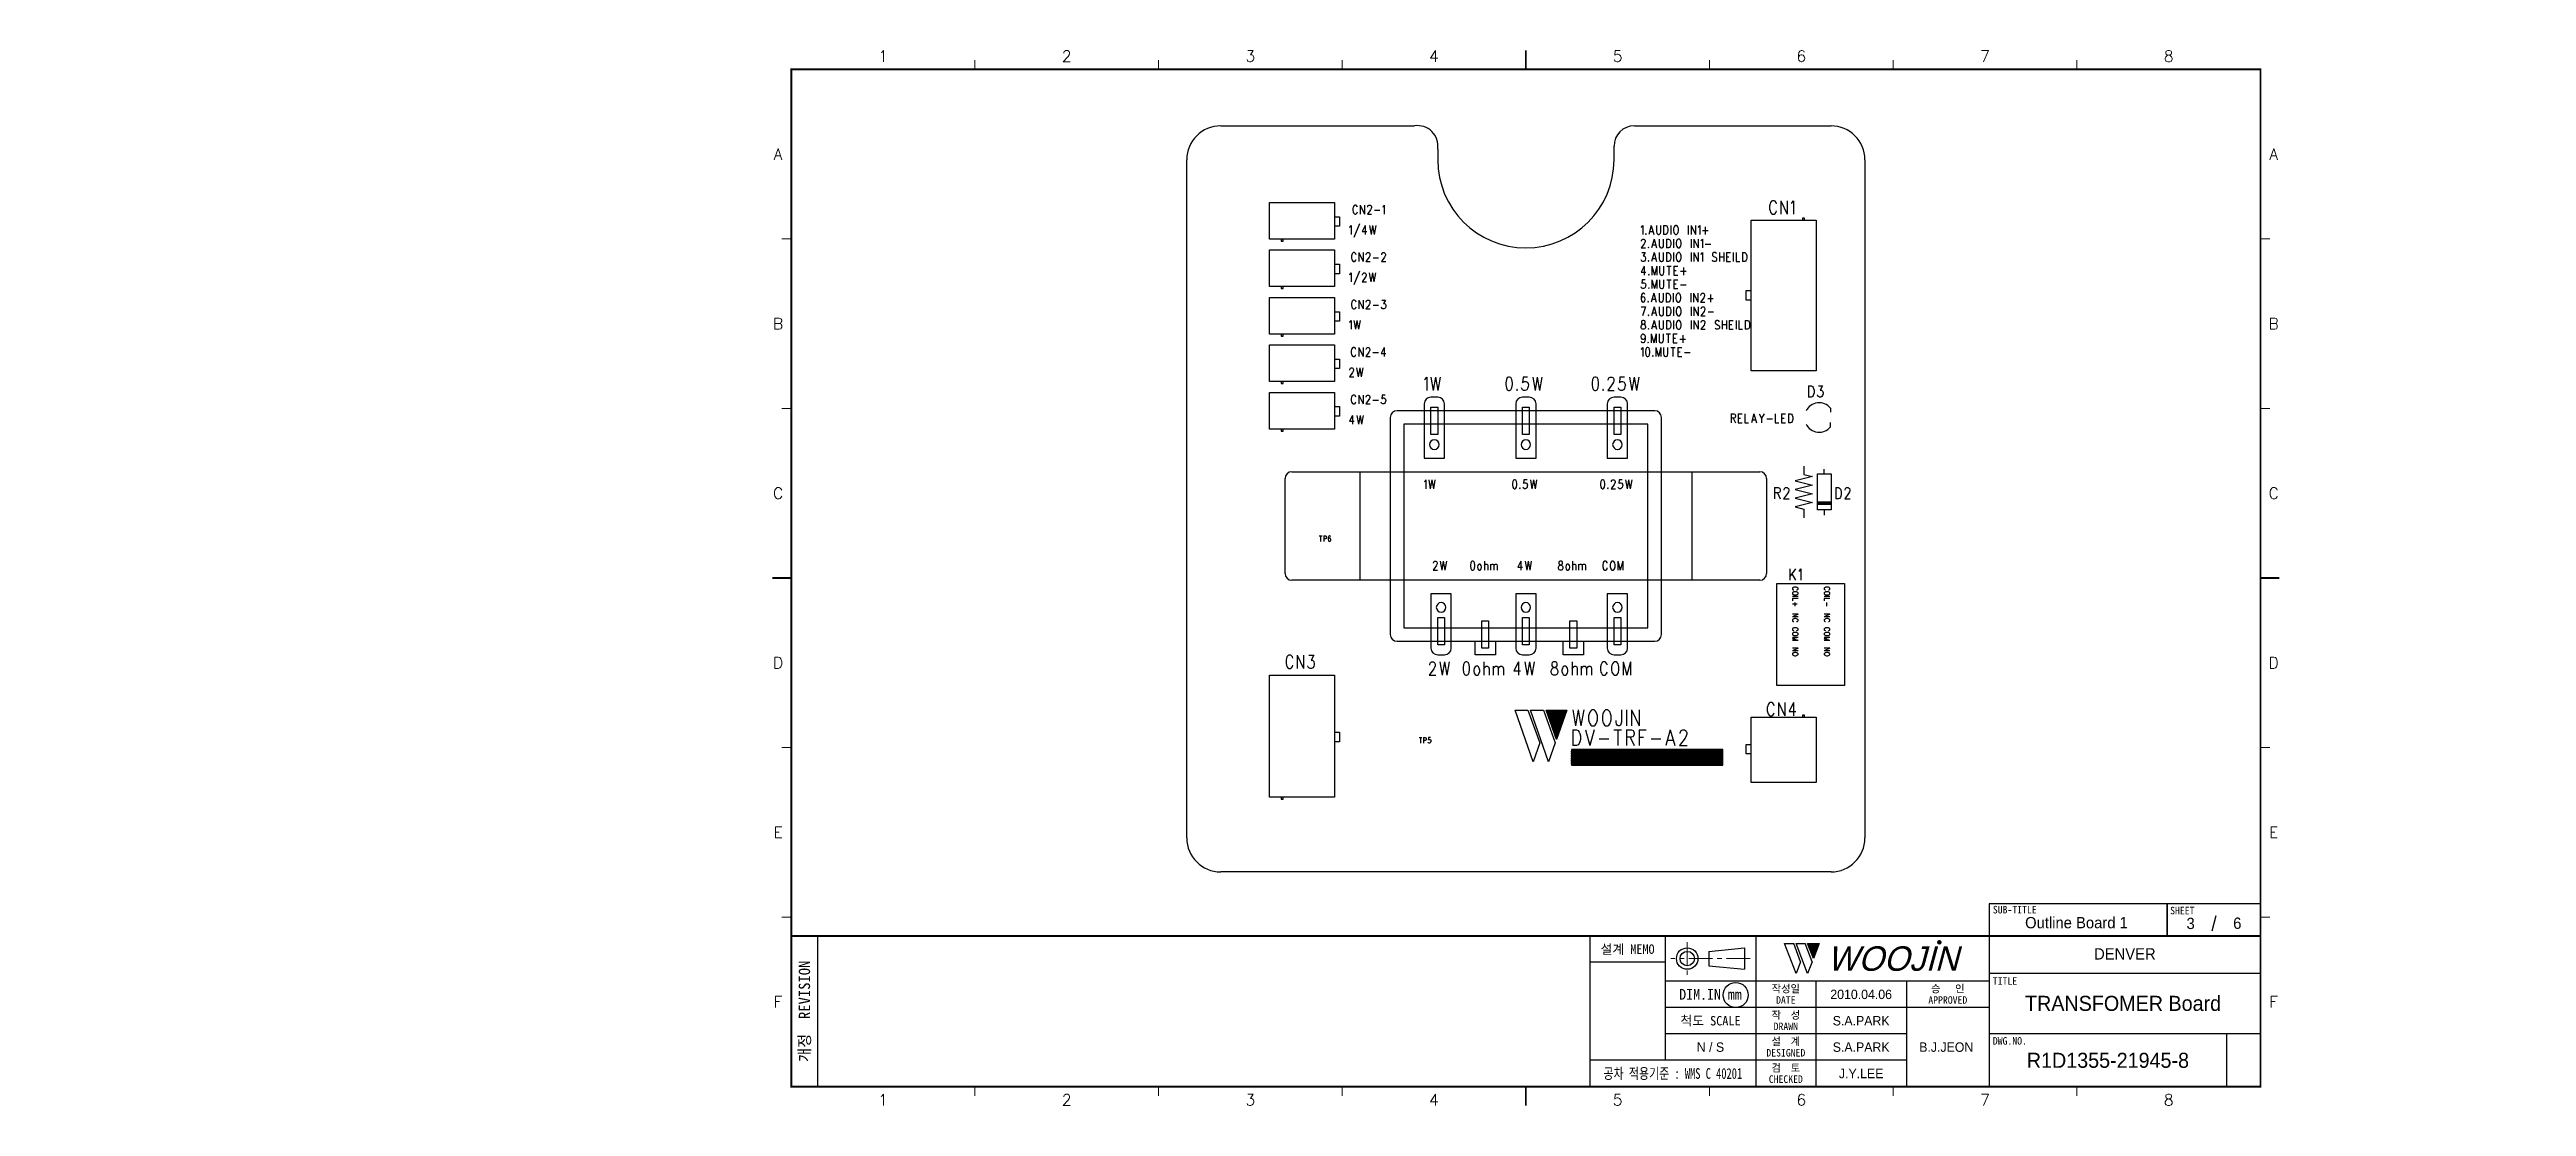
# Model space of a CAD drawing. Extents: x 295 to 953, y 10 to 290.
import ezdxf
from ezdxf.enums import TextEntityAlignment as Align

# ---------------------------------------------------------------- set-up
doc = ezdxf.new("R2010")
doc.units = 0
doc.header["$LTSCALE"] = 5
doc.header["$MEASUREMENT"] = 0
doc.linetypes.add('CENTER', pattern=[2, 1.25, -0.25, 0.25, -0.25])
doc.layers.get('0').update_dxf_attribs({"linetype": 'CONTINUOUS', "lineweight": 25})
for name, color, linetype, lineweight in [('2', 2, 'CENTER', 13), ('4', 4, 'CONTINUOUS', 18), ('6', 6, 'CONTINUOUS', 13)]:
    doc.layers.add(name, color=color, linetype=linetype, lineweight=lineweight)
for name, color, linetype in [('SHEET', 3, 'CONTINUOUS'), ('SILK_TOP_PHO', 13, 'CONTINUOUS'), ('문자', 4, 'CONTINUOUS'), ('테두리', 3, 'CONTINUOUS')]:
    doc.layers.add(name, color=color, linetype=linetype)
doc.styles.add('MARK', font='ARLRDBD.TTF')
doc.styles.get("Standard").update_dxf_attribs({"font": 'simplex.shx'})
doc.styles.add('굴림', font='')
doc.styles.add('굴림체', font='')
doc.styles.get('굴림').set_extended_font_data('Gulim')
doc.styles.get('굴림체').set_extended_font_data('GulimChe')

msp = doc.modelspace()

# ---------------------------------------------------------------- texts
at = {"color": 4, "style": '굴림'}
for s, p in [('2010.04.06', (775.98, 39.5)), ('S.A.PARK', (775.98, 32.5)), ('S.A.PARK', (775.98, 25.5)), ('B.J.JEON', (798.57, 25.5)), ('J.Y.LEE', (775.98, 18.5))]:
    msp.add_text(s, height=2.5, dxfattribs=at).set_placement(p, align=Align.MIDDLE_CENTER)
at = {"layer": '4', "style": '굴림'}
for s, p in [('Outline Board 1', (833.13, 58.53)), ('3', (863.44, 58.33)), ('6', (875.83, 58.38)), ('DENVER', (845.98, 50.24))]:
    msp.add_text(s, height=3, dxfattribs=at).set_placement(p, align=Align.MIDDLE_CENTER)
at = {"layer": '6', "char_height": 3.5278, "width": 39.2183, "attachment_point": 4}
for insert in [(295.11, 181.28), (295.11, 173.63)]:
    msp.add_mtext('{\\f굴림|b0|i0|c129;\\C7;', dxfattribs=dict(at, insert=insert))
at = {"layer": '6', "color": 4, "char_height": 3, "attachment_point": 4, "style": '굴림체'}
for insert, width in [((905.28, 137.42), 36.962), ((952.58, 106.26), 52.2944), ((952.58, 102.14), 52.2944), ((573.67, 73.54), 36.962)]:
    msp.add_mtext('{\\f굴림|b0|i0|c129;\\C7;', dxfattribs=dict(at, insert=insert, width=width))
at = {"layer": '문자', "style": '굴림'}
for s, height, p in [('TRANSFOMER Board', 4, (845.5, 37.11)), ('N / S', 2.5, (735.98, 25.5)), ('R1D1355-21945-8', 4, (841.48, 22))]:
    msp.add_text(s, height=height, dxfattribs=at).set_placement(p, align=Align.MIDDLE_CENTER)

# ---------------------------------------------------------------- blocks, each defined once
blk = doc.blocks.new('B')
at = {"layer": '문자'}
blk.add_hatch(color=256, dxfattribs=at).paths.add_polyline_path([(13.79, 10), (15.31, 6), (16.84, 10)])
at = {"color": 4, "const_width": 0.6}
blk.add_lwpolyline([(48.46, 10.32, 1), (49.06, 10.32, 1)], format="xyb", close=True, dxfattribs=at)
at = {"layer": '문자'}
for p, q in [((10.73, 2), (7.68, 10)), ((7.68, 10), (10.09, 10)), ((11.94, 5.16), (10.09, 10)), ((10.73, 10), (13.15, 10)), ((13.79, 2), (10.73, 10)), ((14.99, 5.16), (13.15, 10)), ((13.79, 10), (16.84, 10)), ((15.31, 6), (13.79, 10)), ((16.84, 10), (15.31, 6)), ((11.94, 5.16), (10.73, 2)), ((14.99, 5.16), (13.79, 2))]:
    blk.add_line(p, q, dxfattribs=at)
at = {"layer": '문자', "style": 'MARK', "oblique": 15}
blk.add_text('WOOJIN', height=6.5, dxfattribs=at).set_placement((36.4, 6), align=Align.MIDDLE_CENTER)
blk = doc.blocks.new('C')
blk.add_line((15, 285), (15, 285))
at = {"layer": '2'}
for p, q in [((252.83, 53.35), (252.83, 44.65)), ((269.53, 49), (248.48, 49))]:
    blk.add_line(p, q, dxfattribs=at)
at = {"layer": 'SHEET'}
for p, q in [((393.14, 60.3), (392.07, 56.28)), ((22, 55), (22, 15)), ((227, 55), (227, 15)), ((247, 55), (247, 22)), ((271, 55), (271, 15)), ((271, 55), (271, 15)), ((333, 55), (333, 15)), ((247, 48), (227, 48)), ((333, 43), (247, 43)), ((287, 43), (287, 15)), ((311, 43), (311, 15)), ((405, 45), (333, 45)), ((333, 36), (247, 36)), ((311, 29), (247, 29)), ((405, 29), (333, 29)), ((396, 29), (396, 15)), ((311, 22), (227, 22))]:
    blk.add_line(p, q, dxfattribs=at)
at = {"layer": 'SHEET', "color": 4}
for p, q in [((258.53, 50.9), (268.03, 51.85)), ((258.53, 50.9), (258.53, 47.1)), ((258.53, 47.1), (268.03, 46.15)), ((268.03, 51.85), (268.03, 46.15))]:
    blk.add_line(p, q, dxfattribs=at)
at = {"layer": 'SHEET'}
for points in [[(333, 55), (380.19, 55), (380.19, 63.49), (333, 63.49)], [(380.19, 55), (405, 55), (405, 63.49), (380.19, 63.49)]]:
    blk.add_lwpolyline(points, close=True, dxfattribs=at)
at = {"layer": 'SHEET', "color": 4}
for radius in [2.85, 1.9]:
    blk.add_circle((252.83, 49), radius, dxfattribs=at)
at = {"layer": 'SHEET'}
blk.add_circle((265.7, 39.32), 3.32, dxfattribs=at)
at = {"layer": '테두리'}
blk.add_line((405, 285), (405, 15), dxfattribs=at)
for points, const_width in [([(210, 290), (210, 285)], 0.5), ([(15, 285), (15, 15), (405, 15), (405, 285), (15, 285)], 0.5), ([(63.75, 287.5), (63.75, 285)], 0.3), ([(112.5, 287.5), (112.5, 285)], 0.3), ([(161.25, 287.5), (161.25, 285)], 0.3), ([(258.75, 287.5), (258.75, 285)], 0.3), ([(307.5, 287.5), (307.5, 285)], 0.3), ([(356.25, 287.5), (356.25, 285)], 0.3), ([(12.5, 240), (15, 240)], 0.3), ([(407.5, 240), (405, 240)], 0.3), ([(12.5, 195), (15, 195)], 0.3), ([(407.5, 195), (405, 195)], 0.3), ([(10, 150), (15, 150)], 0.5), ([(410, 150), (405, 150)], 0.5), ([(12.5, 105), (15, 105)], 0.3), ([(407.5, 105), (405, 105)], 0.3), ([(12.5, 60), (15, 60)], 0.3), ([(407.5, 60), (405, 60)], 0.3), ([(15, 55), (405, 55)], 0.5), ([(63.75, 12.5), (63.75, 15)], 0.3), ([(112.5, 12.5), (112.5, 15)], 0.3), ([(161.25, 12.5), (161.25, 15)], 0.3), ([(210, 10), (210, 15)], 0.5), ([(258.75, 12.5), (258.75, 15)], 0.3), ([(307.5, 12.5), (307.5, 15)], 0.3), ([(356.25, 12.5), (356.25, 15)], 0.3)]:
    blk.add_lwpolyline(points, dxfattribs=dict(at, const_width=const_width))
blk.add_blockref('B', (271, 43))
at = {"layer": '문자'}
for s, p in [('1', (39.38, 288.5)), ('2', (88.12, 288.5)), ('3', (136.88, 288.5)), ('4', (185.62, 288.5)), ('5', (234.38, 288.5)), ('6', (283.12, 288.5)), ('7', (331.88, 288.5)), ('8', (380.62, 288.5)), ('A', (11.5, 262.5)), ('A', (408.5, 262.5)), ('B', (11.5, 217.5)), ('B', (408.5, 217.5)), ('C', (11.5, 172.5)), ('C', (408.5, 172.5)), ('D', (11.5, 127.5)), ('D', (408.5, 127.5)), ('E', (11.5, 82.5)), ('E', (408.5, 82.5)), ('F', (11.5, 37.5)), ('F', (408.5, 37.5)), ('1', (39.38, 11.5)), ('2', (88.12, 11.5)), ('3', (136.88, 11.5)), ('4', (185.62, 11.5)), ('5', (234.38, 11.5)), ('6', (283.12, 11.5)), ('7', (331.88, 11.5)), ('8', (380.62, 11.5))]:
    blk.add_text(s, height=3, dxfattribs=at).set_placement(p, align=Align.MIDDLE)
at = {"layer": '문자', "style": '굴림체'}
for s, height, p in [('SUB-TITLE', 2, (339.77, 61.98)), ('SHEET', 2, (384.24, 61.74)), ('설계 MEMO', 2.5, (237, 51.5)), ('DIM.IN mm', 2.85, (259, 39.5)), ('작성일', 2, (279, 41)), ('승   인', 2, (322, 41)), ('척도 SCALE', 2.5, (259, 32.5)), ('작  성', 2, (279, 34)), ('DATE', 2, (279, 38)), ('APPROVED', 2, (322, 38)), ('설  계', 2, (279, 27)), ('DRAWN', 2, (279, 31)), ('DESIGNED', 2, (279, 24)), ('검  토', 2, (279, 20)), ('CHECKED', 2, (279, 17))]:
    blk.add_text(s, height=height, dxfattribs=at).set_placement(p, align=Align.MIDDLE_CENTER)
blk.add_text('개정  REVISION', height=3, rotation=90, dxfattribs=at).set_placement((18.5, 35), align=Align.MIDDLE_CENTER)
for s, p in [('TITLE', (333.95, 42.05)), ('DWG.NO.', (333.95, 26.15))]:
    blk.add_text(s, height=2, dxfattribs=at).set_placement(p)
at = {"layer": '문자', "style": '굴림체', "width": 0.75}
blk.add_text('공차 적용기준 : WMS C 40201', height=2.85, dxfattribs=at).set_placement((249, 18.5), align=Align.MIDDLE_CENTER)

# ---------------------------------------------------------------- linework, layer by layer
msp.add_line((491.98, 15), (491.98, 15))
msp.add_line((491.98, 15), (491.98, 15))
at = {"layer": 'SILK_TOP_PHO', "color": 7}
for p, q in [((605.98, 270), (657.43, 270)), ((715.78, 270), (767.98, 270)), ((663.58, 263.85), (663.58, 261)), ((710.38, 261), (710.38, 264.6)), ((596.98, 81), (596.98, 261)), ((776.98, 261), (776.98, 81)), ((752.16, 249.98), (751.92, 249.64)), ((752.41, 250.14), (752.16, 249.98)), ((752.9, 250.14), (752.41, 250.14)), ((753.14, 249.98), (752.9, 250.14)), ((753.39, 249.64), (753.14, 249.98)), ((754.62, 250.14), (754.62, 246.6)), ((754.62, 250.14), (756.33, 246.6)), ((756.33, 250.14), (756.33, 246.6)), ((757.68, 249.64), (758.05, 250.14)), ((758.05, 250.14), (758.05, 246.6)), ((618.94, 239.94), (618.94, 249.66)), ((618.94, 249.66), (636.22, 249.66)), ((636.22, 249.66), (636.22, 239.94)), ((636.22, 245.88), (637.48, 245.88)), ((637.48, 243.36), (636.22, 243.36)), ((637.48, 245.88), (637.48, 243.36)), ((640.34, 243.23), (640.59, 243.56)), ((640.59, 243.56), (640.59, 241.2)), ((641.14, 248.4), (641.06, 248.06)), ((641.06, 248.06), (641.06, 247.5)), ((641.06, 247.5), (641.14, 247.16)), ((641.22, 248.63), (641.14, 248.4)), ((641.14, 247.16), (641.22, 246.94)), ((641.39, 248.85), (641.22, 248.63)), ((641.22, 246.94), (641.39, 246.71)), ((642.8, 244.01), (641.32, 240.41)), ((641.55, 248.96), (641.39, 248.85)), ((641.39, 246.71), (641.55, 246.6)), ((641.88, 248.96), (641.55, 248.96)), ((641.55, 246.6), (641.88, 246.6)), ((642.04, 248.85), (641.88, 248.96)), ((641.88, 246.6), (642.04, 246.71)), ((642.21, 248.63), (642.04, 248.85)), ((642.04, 246.71), (642.21, 246.94)), ((642.29, 248.4), (642.21, 248.63)), ((642.21, 246.94), (642.29, 247.16)), ((643.02, 248.96), (643.02, 246.6)), ((643.02, 248.96), (644.17, 246.6)), ((644.35, 243.56), (643.53, 241.99)), ((644.17, 248.96), (644.17, 246.6)), ((644.35, 243.56), (644.35, 241.2)), ((645.72, 247.73), (644.91, 246.6)), ((644.91, 246.6), (646.05, 246.6)), ((644.99, 248.51), (645.07, 248.74)), ((644.99, 248.4), (644.99, 248.51)), ((645.07, 248.74), (645.15, 248.85)), ((645.15, 248.85), (645.32, 248.96)), ((645.32, 248.96), (645.64, 248.96)), ((645.5, 243.56), (645.9, 241.2)), ((645.64, 248.96), (645.81, 248.85)), ((645.89, 248.06), (645.72, 247.73)), ((645.81, 248.85), (645.89, 248.74)), ((645.89, 248.74), (645.97, 248.51)), ((645.97, 248.29), (645.89, 248.06)), ((646.31, 243.56), (645.9, 241.2)), ((645.97, 248.51), (645.97, 248.29)), ((646.31, 243.56), (646.72, 241.2)), ((647.13, 243.56), (646.72, 241.2)), ((646.79, 247.61), (648.26, 247.61)), ((649, 248.51), (649.16, 248.63)), ((649.16, 248.63), (649.41, 248.96)), ((649.41, 248.96), (649.41, 246.6)), ((717.74, 243.23), (717.99, 243.56)), ((717.99, 243.56), (717.99, 241.2)), ((720.28, 243.56), (719.62, 241.2)), ((720.28, 243.56), (720.93, 241.2)), ((721.67, 243.56), (721.67, 241.88)), ((722.81, 241.88), (722.81, 243.56)), ((723.55, 243.56), (723.55, 241.2)), ((723.55, 243.56), (724.12, 243.56)), ((724.12, 243.56), (724.37, 243.45)), ((724.37, 243.45), (724.53, 243.23)), ((725.43, 243.56), (725.43, 241.2)), ((726.5, 243.45), (726.33, 243.23)), ((726.66, 243.56), (726.5, 243.45)), ((726.99, 243.56), (726.66, 243.56)), ((727.15, 243.45), (726.99, 243.56)), ((727.31, 243.23), (727.15, 243.45)), ((730.1, 243.56), (730.1, 241.2)), ((730.83, 243.56), (730.83, 241.2)), ((730.83, 243.56), (731.98, 241.2)), ((731.98, 243.56), (731.98, 241.2)), ((732.88, 243.23), (733.12, 243.56)), ((733.12, 243.56), (733.12, 241.2)), ((746.74, 205.02), (746.74, 244.98)), ((746.74, 244.98), (764.02, 244.98)), ((751.79, 249.3), (751.67, 248.79)), ((751.67, 248.79), (751.67, 247.95)), ((751.67, 247.95), (751.79, 247.44)), ((751.92, 249.64), (751.79, 249.3)), ((751.79, 247.44), (751.92, 247.11)), ((751.92, 247.11), (752.16, 246.77)), ((752.16, 246.77), (752.41, 246.6)), ((752.41, 246.6), (752.9, 246.6)), ((752.9, 246.6), (753.14, 246.77)), ((753.14, 246.77), (753.39, 247.11)), ((753.51, 249.3), (753.39, 249.64)), ((753.39, 247.11), (753.51, 247.44)), ((757.44, 249.47), (757.68, 249.64)), ((760.96, 245.52), (760.42, 245.52)), ((760.42, 245.52), (760.42, 244.98)), ((760.42, 244.98), (760.96, 244.98)), ((760.96, 244.98), (760.96, 245.52)), ((764.02, 244.98), (764.02, 205.02)), ((636.22, 239.94), (618.94, 239.94)), ((618.94, 227.34), (618.94, 237.06)), ((618.94, 237.06), (636.22, 237.06)), ((622, 239.94), (622, 239.4)), ((622.54, 239.94), (622, 239.94)), ((622, 239.4), (622.54, 239.4)), ((622.54, 239.4), (622.54, 239.94)), ((636.22, 237.06), (636.22, 227.34)), ((640.18, 243.11), (640.34, 243.23)), ((643.53, 241.99), (644.76, 241.99)), ((717.58, 243.11), (717.74, 243.23)), ((718.4, 238.73), (717.58, 237.6)), ((717.58, 237.6), (718.72, 237.6)), ((717.66, 239.51), (717.74, 239.74)), ((717.66, 239.4), (717.66, 239.51)), ((717.74, 239.74), (717.82, 239.85)), ((717.82, 239.85), (717.99, 239.96)), ((717.99, 239.96), (718.31, 239.96)), ((718.31, 239.96), (718.48, 239.85)), ((718.56, 239.06), (718.4, 238.73)), ((718.48, 239.85), (718.56, 239.74)), ((718.56, 239.74), (718.64, 239.51)), ((718.64, 239.29), (718.56, 239.06)), ((718.64, 239.51), (718.64, 239.29)), ((718.8, 241.43), (718.72, 241.31)), ((718.72, 241.31), (718.8, 241.2)), ((718.89, 241.31), (718.8, 241.43)), ((718.8, 241.2), (718.89, 241.31)), ((719.54, 237.83), (719.46, 237.71)), ((719.46, 237.71), (719.54, 237.6)), ((719.62, 237.71), (719.54, 237.83)), ((719.54, 237.6), (719.62, 237.71)), ((719.87, 241.99), (720.69, 241.99)), ((721.01, 239.96), (720.36, 237.6)), ((720.6, 238.39), (721.42, 238.39)), ((721.01, 239.96), (721.67, 237.6)), ((721.67, 241.88), (721.75, 241.54)), ((721.75, 241.54), (721.91, 241.31)), ((721.91, 241.31), (722.16, 241.2)), ((722.16, 241.2), (722.32, 241.2)), ((722.32, 241.2), (722.57, 241.31)), ((722.4, 239.96), (722.4, 238.28)), ((722.4, 238.28), (722.49, 237.94)), ((722.49, 237.94), (722.65, 237.71)), ((722.57, 241.31), (722.73, 241.54)), ((722.65, 237.71), (722.9, 237.6)), ((722.73, 241.54), (722.81, 241.88)), ((722.9, 237.6), (723.06, 237.6)), ((723.06, 237.6), (723.3, 237.71)), ((723.3, 237.71), (723.47, 237.94)), ((723.47, 237.94), (723.55, 238.28)), ((724.12, 241.2), (723.55, 241.2)), ((723.55, 238.28), (723.55, 239.96)), ((724.37, 241.31), (724.12, 241.2)), ((724.29, 239.96), (724.29, 237.6)), ((724.29, 239.96), (724.86, 239.96)), ((724.86, 237.6), (724.29, 237.6)), ((724.53, 241.54), (724.37, 241.31)), ((724.53, 243.23), (724.61, 243)), ((724.61, 241.76), (724.53, 241.54)), ((724.61, 243), (724.7, 242.66)), ((724.7, 242.1), (724.61, 241.76)), ((724.7, 242.66), (724.7, 242.1)), ((724.86, 239.96), (725.1, 239.85)), ((725.1, 237.71), (724.86, 237.6)), ((725.1, 239.85), (725.27, 239.63)), ((725.27, 237.94), (725.1, 237.71)), ((725.27, 239.63), (725.35, 239.4)), ((725.35, 238.16), (725.27, 237.94)), ((725.35, 239.4), (725.43, 239.06)), ((725.43, 238.5), (725.35, 238.16)), ((725.43, 239.06), (725.43, 238.5)), ((726.25, 243), (726.17, 242.66)), ((726.17, 242.66), (726.17, 242.1)), ((726.17, 242.1), (726.25, 241.76)), ((726.17, 239.96), (726.17, 237.6)), ((726.33, 243.23), (726.25, 243)), ((726.25, 241.76), (726.33, 241.54)), ((726.33, 241.54), (726.5, 241.31)), ((726.5, 241.31), (726.66, 241.2)), ((726.66, 241.2), (726.99, 241.2)), ((726.99, 239.4), (726.9, 239.06)), ((726.9, 239.06), (726.9, 238.5)), ((726.9, 238.5), (726.99, 238.16)), ((726.99, 241.2), (727.15, 241.31)), ((727.07, 239.63), (726.99, 239.4)), ((726.99, 238.16), (727.07, 237.94)), ((727.23, 239.85), (727.07, 239.63)), ((727.07, 237.94), (727.23, 237.71)), ((727.15, 241.31), (727.31, 241.54)), ((727.4, 239.96), (727.23, 239.85)), ((727.23, 237.71), (727.4, 237.6)), ((727.4, 243), (727.31, 243.23)), ((727.31, 241.54), (727.4, 241.76)), ((727.48, 242.66), (727.4, 243)), ((727.4, 241.76), (727.48, 242.1)), ((727.72, 239.96), (727.4, 239.96)), ((727.4, 237.6), (727.72, 237.6)), ((727.48, 242.1), (727.48, 242.66)), ((727.89, 239.85), (727.72, 239.96)), ((727.72, 237.6), (727.89, 237.71)), ((728.05, 239.63), (727.89, 239.85)), ((727.89, 237.71), (728.05, 237.94)), ((728.13, 239.4), (728.05, 239.63)), ((728.05, 237.94), (728.13, 238.16)), ((728.21, 239.06), (728.13, 239.4)), ((728.13, 238.16), (728.21, 238.5)), ((728.21, 238.5), (728.21, 239.06)), ((730.83, 239.96), (730.83, 237.6)), ((731.57, 239.96), (731.57, 237.6)), ((731.57, 239.96), (732.71, 237.6)), ((732.71, 243.11), (732.88, 243.23)), ((732.71, 239.96), (732.71, 237.6)), ((733.45, 239.51), (733.61, 239.63)), ((733.61, 239.63), (733.86, 239.96)), ((733.86, 242.21), (735.33, 242.21)), ((733.86, 239.96), (733.86, 237.6)), ((734.6, 243.23), (734.6, 241.2)), ((734.6, 238.61), (736.07, 238.61)), ((636.22, 233.28), (637.48, 233.28)), ((637.48, 230.76), (636.22, 230.76)), ((637.48, 233.28), (637.48, 230.76)), ((640.18, 230.51), (640.34, 230.63)), ((640.34, 230.63), (640.59, 230.96)), ((640.59, 230.96), (640.59, 228.6)), ((640.77, 235.8), (640.69, 235.46)), ((640.69, 235.46), (640.69, 234.9)), ((640.69, 234.9), (640.77, 234.56)), ((640.86, 236.03), (640.77, 235.8)), ((640.77, 234.56), (640.86, 234.34)), ((641.02, 236.25), (640.86, 236.03)), ((640.86, 234.34), (641.02, 234.11)), ((641.18, 236.36), (641.02, 236.25)), ((641.02, 234.11), (641.18, 234)), ((641.51, 236.36), (641.18, 236.36)), ((641.18, 234), (641.51, 234)), ((642.8, 231.41), (641.32, 227.81)), ((641.67, 236.25), (641.51, 236.36)), ((641.51, 234), (641.67, 234.11)), ((641.84, 236.03), (641.67, 236.25)), ((641.67, 234.11), (641.84, 234.34)), ((641.92, 235.8), (641.84, 236.03)), ((641.84, 234.34), (641.92, 234.56)), ((642.66, 236.36), (642.66, 234)), ((642.66, 236.36), (643.8, 234)), ((643.61, 230.51), (643.7, 230.74)), ((643.61, 230.4), (643.61, 230.51)), ((643.7, 230.74), (643.78, 230.85)), ((643.78, 230.85), (643.94, 230.96)), ((643.8, 236.36), (643.8, 234)), ((643.94, 230.96), (644.27, 230.96)), ((644.27, 230.96), (644.43, 230.85)), ((644.43, 230.85), (644.51, 230.74)), ((644.51, 230.74), (644.6, 230.51)), ((644.6, 230.29), (644.51, 230.06)), ((645.36, 235.13), (644.54, 234)), ((644.54, 234), (645.68, 234)), ((644.6, 230.51), (644.6, 230.29)), ((644.62, 235.91), (644.7, 236.14)), ((644.62, 235.8), (644.62, 235.91)), ((644.7, 236.14), (644.78, 236.25)), ((644.78, 236.25), (644.95, 236.36)), ((644.95, 236.36), (645.27, 236.36)), ((645.27, 236.36), (645.44, 236.25)), ((645.52, 235.46), (645.36, 235.13)), ((645.41, 230.96), (645.82, 228.6)), ((645.44, 236.25), (645.52, 236.14)), ((645.52, 236.14), (645.6, 235.91)), ((645.6, 235.69), (645.52, 235.46)), ((645.6, 235.91), (645.6, 235.69)), ((646.23, 230.96), (645.82, 228.6)), ((646.23, 230.96), (646.64, 228.6)), ((646.42, 235.01), (647.89, 235.01)), ((647.05, 230.96), (646.64, 228.6)), ((649.45, 235.13), (648.63, 234)), ((648.63, 234), (649.77, 234)), ((648.71, 235.91), (648.79, 236.14)), ((648.71, 235.8), (648.71, 235.91)), ((648.79, 236.14), (648.87, 236.25)), ((648.87, 236.25), (649.04, 236.36)), ((649.04, 236.36), (649.37, 236.36)), ((649.37, 236.36), (649.53, 236.25)), ((649.61, 235.46), (649.45, 235.13)), ((649.53, 236.25), (649.61, 236.14)), ((649.61, 236.14), (649.69, 235.91)), ((649.69, 235.69), (649.61, 235.46)), ((649.69, 235.91), (649.69, 235.69)), ((717.66, 234.23), (717.58, 234.45)), ((718.4, 232.76), (717.58, 231.19)), ((717.58, 231.19), (718.8, 231.19)), ((717.74, 234.11), (717.66, 234.23)), ((717.74, 236.36), (718.64, 236.36)), ((717.99, 234), (717.74, 234.11)), ((718.23, 234), (717.99, 234)), ((718.64, 236.36), (718.15, 235.46)), ((718.15, 235.46), (718.4, 235.46)), ((718.48, 234.11), (718.23, 234)), ((718.4, 235.46), (718.56, 235.35)), ((718.4, 232.76), (718.4, 230.4)), ((718.64, 234.34), (718.48, 234.11)), ((718.56, 235.35), (718.64, 235.24)), ((718.64, 235.24), (718.72, 234.9)), ((718.72, 234.68), (718.64, 234.34)), ((718.72, 234.9), (718.72, 234.68)), ((719.54, 234.23), (719.46, 234.11)), ((719.46, 234.11), (719.54, 234)), ((719.62, 234.11), (719.54, 234.23)), ((719.54, 234), (719.62, 234.11)), ((719.62, 230.63), (719.54, 230.51)), ((719.54, 230.51), (719.62, 230.4)), ((719.7, 230.51), (719.62, 230.63)), ((719.62, 230.4), (719.7, 230.51)), ((721.01, 236.36), (720.36, 234)), ((720.44, 232.76), (720.44, 230.4)), ((720.44, 232.76), (721.1, 230.4)), ((720.6, 234.79), (721.42, 234.79)), ((721.01, 236.36), (721.67, 234)), ((721.75, 232.76), (721.1, 230.4)), ((721.75, 232.76), (721.75, 230.4)), ((722.4, 236.36), (722.4, 234.68)), ((722.4, 234.68), (722.49, 234.34)), ((722.49, 234.34), (722.65, 234.11)), ((722.49, 232.76), (722.49, 231.08)), ((722.49, 231.08), (722.57, 230.74)), ((722.57, 230.74), (722.73, 230.51)), ((722.65, 234.11), (722.9, 234)), ((722.73, 230.51), (722.98, 230.4)), ((722.9, 234), (723.06, 234)), ((722.98, 230.4), (723.14, 230.4)), ((723.06, 234), (723.3, 234.11)), ((723.14, 230.4), (723.39, 230.51)), ((723.3, 234.11), (723.47, 234.34)), ((723.39, 230.51), (723.55, 230.74)), ((723.47, 234.34), (723.55, 234.68)), ((723.55, 234.68), (723.55, 236.36)), ((723.55, 230.74), (723.63, 231.08)), ((723.63, 231.08), (723.63, 232.76)), ((724.29, 236.36), (724.29, 234)), ((724.29, 236.36), (724.86, 236.36)), ((724.86, 234), (724.29, 234)), ((724.37, 232.76), (725.51, 232.76)), ((724.86, 236.36), (725.1, 236.25)), ((725.1, 234.11), (724.86, 234)), ((724.94, 232.76), (724.94, 230.4)), ((725.1, 236.25), (725.27, 236.03)), ((725.27, 234.34), (725.1, 234.11)), ((725.27, 236.03), (725.35, 235.8)), ((725.35, 234.56), (725.27, 234.34)), ((725.35, 235.8), (725.43, 235.46)), ((725.43, 234.9), (725.35, 234.56)), ((725.43, 235.46), (725.43, 234.9)), ((726.17, 236.36), (726.17, 234)), ((726.25, 232.76), (726.25, 230.4)), ((726.25, 232.76), (727.31, 232.76)), ((726.25, 231.64), (726.9, 231.64)), ((726.25, 230.4), (727.31, 230.4)), ((726.99, 235.8), (726.9, 235.46)), ((726.9, 235.46), (726.9, 234.9)), ((726.9, 234.9), (726.99, 234.56)), ((727.07, 236.03), (726.99, 235.8)), ((726.99, 234.56), (727.07, 234.34)), ((727.23, 236.25), (727.07, 236.03)), ((727.07, 234.34), (727.23, 234.11)), ((727.4, 236.36), (727.23, 236.25)), ((727.23, 234.11), (727.4, 234)), ((727.72, 236.36), (727.4, 236.36)), ((727.4, 234), (727.72, 234)), ((727.89, 236.25), (727.72, 236.36)), ((727.72, 234), (727.89, 234.11)), ((728.05, 236.03), (727.89, 236.25)), ((727.89, 234.11), (728.05, 234.34)), ((728.13, 235.8), (728.05, 236.03)), ((728.05, 234.34), (728.13, 234.56)), ((728.05, 231.41), (729.52, 231.41)), ((728.21, 235.46), (728.13, 235.8)), ((728.13, 234.56), (728.21, 234.9)), ((728.21, 234.9), (728.21, 235.46)), ((728.79, 232.43), (728.79, 230.4)), ((730.83, 236.36), (730.83, 234)), ((731.57, 236.36), (731.57, 234)), ((731.57, 236.36), (732.71, 234)), ((732.71, 236.36), (732.71, 234)), ((733.45, 235.91), (733.61, 236.03)), ((733.61, 236.03), (733.86, 236.36)), ((733.86, 236.36), (733.86, 234)), ((736.64, 236.25), (736.48, 236.03)), ((736.48, 236.03), (736.48, 235.8)), ((736.48, 235.8), (736.56, 235.58)), ((736.64, 234.11), (736.48, 234.34)), ((736.56, 235.58), (736.64, 235.46)), ((736.89, 236.36), (736.64, 236.25)), ((736.64, 235.46), (736.8, 235.35)), ((736.89, 234), (736.64, 234.11)), ((736.8, 235.35), (737.3, 235.13)), ((737.21, 236.36), (736.89, 236.36)), ((737.21, 234), (736.89, 234)), ((737.46, 236.25), (737.21, 236.36)), ((737.46, 234.11), (737.21, 234)), ((737.3, 235.13), (737.46, 235.01)), ((737.62, 236.03), (737.46, 236.25)), ((737.46, 235.01), (737.54, 234.9)), ((737.62, 234.34), (737.46, 234.11)), ((737.54, 234.9), (737.62, 234.68)), ((737.62, 234.68), (737.62, 234.34)), ((738.36, 236.36), (738.36, 234)), ((738.36, 235.24), (739.5, 235.24)), ((739.5, 236.36), (739.5, 234)), ((740.24, 236.36), (740.24, 234)), ((740.24, 236.36), (741.3, 236.36)), ((740.24, 235.24), (740.9, 235.24)), ((740.24, 234), (741.3, 234)), ((742.04, 236.36), (742.04, 234)), ((742.78, 236.36), (742.78, 234)), ((742.78, 234), (743.76, 234)), ((744.5, 236.36), (744.5, 234)), ((744.5, 236.36), (745.07, 236.36)), ((745.07, 234), (744.5, 234)), ((745.07, 236.36), (745.31, 236.25)), ((745.31, 234.11), (745.07, 234)), ((745.31, 236.25), (745.48, 236.03)), ((745.48, 234.34), (745.31, 234.11)), ((745.48, 236.03), (745.56, 235.8)), ((745.56, 234.56), (745.48, 234.34)), ((745.56, 235.8), (745.64, 235.46)), ((745.64, 234.9), (745.56, 234.56)), ((745.64, 235.46), (745.64, 234.9)), ((636.22, 227.34), (618.94, 227.34)), ((618.94, 214.74), (618.94, 224.46)), ((618.94, 224.46), (636.22, 224.46)), ((622, 227.34), (622, 226.8)), ((622.54, 227.34), (622, 227.34)), ((622, 226.8), (622.54, 226.8)), ((622.54, 226.8), (622.54, 227.34)), ((636.22, 224.46), (636.22, 214.74)), ((641.02, 223.65), (640.86, 223.43)), ((641.18, 223.76), (641.02, 223.65)), ((641.51, 223.76), (641.18, 223.76)), ((641.67, 223.65), (641.51, 223.76)), ((641.84, 223.43), (641.67, 223.65)), ((642.66, 223.76), (642.66, 221.4)), ((642.66, 223.76), (643.8, 221.4)), ((644.35, 229.73), (643.53, 228.6)), ((643.53, 228.6), (644.68, 228.6)), ((643.8, 223.76), (643.8, 221.4)), ((644.51, 230.06), (644.35, 229.73)), ((644.7, 223.54), (644.78, 223.65)), ((644.78, 223.65), (644.95, 223.76)), ((644.95, 223.76), (645.27, 223.76)), ((645.27, 223.76), (645.44, 223.65)), ((645.44, 223.65), (645.52, 223.54)), ((648.79, 223.76), (649.69, 223.76)), ((649.69, 223.76), (649.2, 222.86)), ((717.66, 227.03), (717.58, 227.25)), ((717.66, 225.11), (717.58, 224.55)), ((717.58, 224.55), (717.58, 223.99)), ((717.66, 224.33), (717.58, 223.99)), ((717.58, 223.99), (717.66, 223.54)), ((717.74, 226.91), (717.66, 227.03)), ((717.82, 225.45), (717.66, 225.11)), ((717.82, 224.55), (717.66, 224.33)), ((717.82, 229.16), (717.74, 228.15)), ((717.74, 228.15), (717.82, 228.26)), ((717.99, 226.8), (717.74, 226.91)), ((718.64, 229.16), (717.82, 229.16)), ((717.82, 228.26), (718.07, 228.38)), ((718.07, 225.56), (717.82, 225.45)), ((718.07, 224.66), (717.82, 224.55)), ((718.23, 226.8), (717.99, 226.8)), ((718.07, 228.38), (718.31, 228.38)), ((718.23, 225.56), (718.07, 225.56)), ((718.15, 224.66), (718.07, 224.66)), ((718.4, 224.55), (718.15, 224.66)), ((718.48, 226.91), (718.23, 226.8)), ((718.48, 225.45), (718.23, 225.56)), ((718.31, 228.38), (718.56, 228.26)), ((718.56, 224.33), (718.4, 224.55)), ((718.64, 227.14), (718.48, 226.91)), ((718.56, 225.23), (718.48, 225.45)), ((718.56, 228.26), (718.72, 228.04)), ((718.64, 223.99), (718.56, 224.33)), ((718.56, 223.54), (718.64, 223.88)), ((718.72, 227.48), (718.64, 227.14)), ((718.64, 223.88), (718.64, 223.99)), ((718.72, 228.04), (718.8, 227.7)), ((718.8, 227.7), (718.72, 227.48)), ((719.62, 227.03), (719.54, 226.91)), ((719.54, 226.91), (719.62, 226.8)), ((719.7, 226.91), (719.62, 227.03)), ((719.62, 226.8), (719.7, 226.91)), ((720.93, 225.56), (720.28, 223.2)), ((720.44, 229.16), (720.44, 226.8)), ((720.44, 229.16), (721.1, 226.8)), ((720.52, 223.99), (721.34, 223.99)), ((720.93, 225.56), (721.59, 223.2)), ((721.75, 229.16), (721.1, 226.8)), ((721.75, 229.16), (721.75, 226.8)), ((722.32, 225.56), (722.32, 223.88)), ((722.32, 223.88), (722.4, 223.54)), ((722.49, 229.16), (722.49, 227.48)), ((722.49, 227.48), (722.57, 227.14)), ((722.57, 227.14), (722.73, 226.91)), ((722.73, 226.91), (722.98, 226.8)), ((722.98, 226.8), (723.14, 226.8)), ((723.14, 226.8), (723.39, 226.91)), ((723.39, 226.91), (723.55, 227.14)), ((723.39, 223.54), (723.47, 223.88)), ((723.47, 223.88), (723.47, 225.56)), ((723.55, 227.14), (723.63, 227.48)), ((723.63, 227.48), (723.63, 229.16)), ((724.2, 225.56), (724.2, 223.2)), ((724.2, 225.56), (724.78, 225.56)), ((724.37, 229.16), (725.51, 229.16)), ((724.78, 225.56), (725.02, 225.45)), ((724.94, 229.16), (724.94, 226.8)), ((725.02, 225.45), (725.19, 225.23)), ((725.19, 225.23), (725.27, 225)), ((725.27, 223.76), (725.19, 223.54)), ((725.27, 225), (725.35, 224.66)), ((725.35, 224.1), (725.27, 223.76)), ((725.35, 224.66), (725.35, 224.1)), ((726.09, 225.56), (726.09, 223.2)), ((726.25, 229.16), (726.25, 226.8)), ((726.25, 229.16), (727.31, 229.16)), ((726.25, 228.04), (726.9, 228.04)), ((726.25, 226.8), (727.31, 226.8)), ((726.9, 225), (726.82, 224.66)), ((726.82, 224.66), (726.82, 224.1)), ((726.82, 224.1), (726.9, 223.76)), ((726.99, 225.23), (726.9, 225)), ((726.9, 223.76), (726.99, 223.54)), ((727.15, 225.45), (726.99, 225.23)), ((727.31, 225.56), (727.15, 225.45)), ((727.64, 225.56), (727.31, 225.56)), ((727.8, 225.45), (727.64, 225.56)), ((727.97, 225.23), (727.8, 225.45)), ((728.05, 225), (727.97, 225.23)), ((727.97, 223.54), (728.05, 223.76)), ((728.05, 227.81), (729.52, 227.81)), ((728.13, 224.66), (728.05, 225)), ((728.05, 223.76), (728.13, 224.1)), ((728.13, 224.1), (728.13, 224.66)), ((730.75, 225.56), (730.75, 223.2)), ((731.49, 225.56), (731.49, 223.2)), ((731.49, 225.56), (732.63, 223.2)), ((732.63, 225.56), (732.63, 223.2)), ((734.19, 224.33), (733.37, 223.2)), ((733.45, 225.11), (733.53, 225.34)), ((733.45, 225), (733.45, 225.11)), ((733.53, 225.34), (733.61, 225.45)), ((733.61, 225.45), (733.78, 225.56)), ((733.78, 225.56), (734.1, 225.56)), ((734.1, 225.56), (734.27, 225.45)), ((734.35, 224.66), (734.19, 224.33)), ((734.27, 225.45), (734.35, 225.34)), ((734.35, 225.34), (734.43, 225.11)), ((734.43, 224.89), (734.35, 224.66)), ((734.43, 225.11), (734.43, 224.89)), ((735.25, 224.21), (736.72, 224.21)), ((735.99, 225.23), (735.99, 223.2)), ((745.48, 223.74), (745.48, 226.26)), ((745.48, 226.26), (746.74, 226.26)), ((746.74, 223.74), (745.48, 223.74)), ((636.22, 220.68), (637.48, 220.68)), ((637.48, 218.16), (636.22, 218.16)), ((637.48, 220.68), (637.48, 218.16)), ((640.18, 217.91), (640.34, 218.03)), ((640.34, 218.03), (640.59, 218.36)), ((640.59, 218.36), (640.59, 216)), ((640.77, 223.2), (640.69, 222.86)), ((640.69, 222.86), (640.69, 222.3)), ((640.69, 222.3), (640.77, 221.96)), ((640.86, 223.43), (640.77, 223.2)), ((640.77, 221.96), (640.86, 221.74)), ((640.86, 221.74), (641.02, 221.51)), ((641.02, 221.51), (641.18, 221.4)), ((641.18, 221.4), (641.51, 221.4)), ((641.32, 218.36), (641.73, 216)), ((641.51, 221.4), (641.67, 221.51)), ((641.67, 221.51), (641.84, 221.74)), ((642.14, 218.36), (641.73, 216)), ((641.92, 223.2), (641.84, 223.43)), ((641.84, 221.74), (641.92, 221.96)), ((642.14, 218.36), (642.55, 216)), ((642.96, 218.36), (642.55, 216)), ((645.36, 222.53), (644.54, 221.4)), ((644.54, 221.4), (645.68, 221.4)), ((644.62, 223.31), (644.7, 223.54)), ((644.62, 223.2), (644.62, 223.31)), ((645.52, 222.86), (645.36, 222.53)), ((645.52, 223.54), (645.6, 223.31)), ((645.6, 223.09), (645.52, 222.86)), ((645.6, 223.31), (645.6, 223.09)), ((646.42, 222.41), (647.89, 222.41)), ((648.71, 221.63), (648.63, 221.85)), ((648.79, 221.51), (648.71, 221.63)), ((649.04, 221.4), (648.79, 221.51)), ((649.28, 221.4), (649.04, 221.4)), ((649.2, 222.86), (649.45, 222.86)), ((649.53, 221.51), (649.28, 221.4)), ((649.45, 222.86), (649.61, 222.75)), ((649.69, 221.74), (649.53, 221.51)), ((649.61, 222.75), (649.69, 222.64)), ((649.69, 222.64), (649.77, 222.3)), ((649.77, 222.08), (649.69, 221.74)), ((649.77, 222.3), (649.77, 222.08)), ((717.58, 221.96), (718.72, 221.96)), ((717.58, 216.79), (717.66, 217.01)), ((717.66, 223.54), (717.82, 223.31)), ((717.74, 218.25), (717.66, 218.03)), ((717.66, 218.03), (717.66, 217.8)), ((717.66, 217.8), (717.74, 217.58)), ((717.66, 217.01), (717.82, 217.24)), ((717.99, 218.36), (717.74, 218.25)), ((717.74, 217.58), (717.9, 217.46)), ((717.82, 223.31), (718.07, 223.2)), ((717.82, 217.24), (718.07, 217.35)), ((718.72, 221.96), (717.9, 219.6)), ((717.9, 217.46), (718.23, 217.35)), ((718.31, 218.36), (717.99, 218.36)), ((718.07, 223.2), (718.15, 223.2)), ((718.07, 217.35), (718.4, 217.46)), ((718.15, 223.2), (718.4, 223.31)), ((718.23, 217.35), (718.48, 217.24)), ((718.56, 218.25), (718.31, 218.36)), ((718.4, 223.31), (718.56, 223.54)), ((718.4, 217.46), (718.56, 217.58)), ((718.48, 217.24), (718.64, 217.01)), ((718.64, 218.03), (718.56, 218.25)), ((718.56, 217.58), (718.64, 217.8)), ((718.64, 217.8), (718.64, 218.03)), ((718.64, 217.01), (718.72, 216.79)), ((719.46, 223.43), (719.38, 223.31)), ((719.38, 223.31), (719.46, 223.2)), ((719.54, 223.31), (719.46, 223.43)), ((719.46, 223.2), (719.54, 223.31)), ((719.54, 219.83), (719.46, 219.71)), ((719.46, 219.71), (719.54, 219.6)), ((719.62, 219.71), (719.54, 219.83)), ((719.54, 219.6), (719.62, 219.71)), ((721.01, 221.96), (720.36, 219.6)), ((721.01, 218.36), (720.36, 216)), ((720.6, 220.39), (721.42, 220.39)), ((721.01, 221.96), (721.67, 219.6)), ((721.01, 218.36), (721.67, 216)), ((722.4, 223.54), (722.57, 223.31)), ((722.4, 221.96), (722.4, 220.28)), ((722.4, 220.28), (722.49, 219.94)), ((722.4, 218.36), (722.4, 216.68)), ((722.49, 219.94), (722.65, 219.71)), ((722.57, 223.31), (722.81, 223.2)), ((722.65, 219.71), (722.9, 219.6)), ((722.81, 223.2), (722.98, 223.2)), ((722.9, 219.6), (723.06, 219.6)), ((722.98, 223.2), (723.22, 223.31)), ((723.06, 219.6), (723.3, 219.71)), ((723.22, 223.31), (723.39, 223.54)), ((723.3, 219.71), (723.47, 219.94)), ((723.47, 219.94), (723.55, 220.28)), ((723.55, 220.28), (723.55, 221.96)), ((723.55, 216.68), (723.55, 218.36)), ((724.78, 223.2), (724.2, 223.2)), ((724.29, 221.96), (724.29, 219.6)), ((724.29, 221.96), (724.86, 221.96)), ((724.86, 219.6), (724.29, 219.6)), ((724.29, 218.36), (724.29, 216)), ((724.29, 218.36), (724.86, 218.36)), ((725.02, 223.31), (724.78, 223.2)), ((724.86, 221.96), (725.1, 221.85)), ((725.1, 219.71), (724.86, 219.6)), ((724.86, 218.36), (725.1, 218.25)), ((725.19, 223.54), (725.02, 223.31)), ((725.1, 221.85), (725.27, 221.63)), ((725.27, 219.94), (725.1, 219.71)), ((725.1, 218.25), (725.27, 218.03)), ((725.27, 221.63), (725.35, 221.4)), ((725.35, 220.16), (725.27, 219.94)), ((725.27, 218.03), (725.35, 217.8)), ((725.35, 221.4), (725.43, 221.06)), ((725.43, 220.5), (725.35, 220.16)), ((725.35, 217.8), (725.43, 217.46)), ((725.43, 221.06), (725.43, 220.5)), ((725.43, 217.46), (725.43, 216.9)), ((726.17, 221.96), (726.17, 219.6)), ((726.17, 218.36), (726.17, 216)), ((726.99, 221.4), (726.9, 221.06)), ((726.9, 221.06), (726.9, 220.5)), ((726.9, 220.5), (726.99, 220.16)), ((726.99, 217.8), (726.9, 217.46)), ((726.9, 217.46), (726.9, 216.9)), ((726.99, 223.54), (727.15, 223.31)), ((727.07, 221.63), (726.99, 221.4)), ((726.99, 220.16), (727.07, 219.94)), ((727.07, 218.03), (726.99, 217.8)), ((727.23, 221.85), (727.07, 221.63)), ((727.07, 219.94), (727.23, 219.71)), ((727.23, 218.25), (727.07, 218.03)), ((727.15, 223.31), (727.31, 223.2)), ((727.4, 221.96), (727.23, 221.85)), ((727.23, 219.71), (727.4, 219.6)), ((727.4, 218.36), (727.23, 218.25)), ((727.31, 223.2), (727.64, 223.2)), ((727.72, 221.96), (727.4, 221.96)), ((727.4, 219.6), (727.72, 219.6)), ((727.72, 218.36), (727.4, 218.36)), ((727.64, 223.2), (727.8, 223.31)), ((727.89, 221.85), (727.72, 221.96)), ((727.72, 219.6), (727.89, 219.71)), ((727.89, 218.25), (727.72, 218.36)), ((727.8, 223.31), (727.97, 223.54)), ((728.05, 221.63), (727.89, 221.85)), ((727.89, 219.71), (728.05, 219.94)), ((728.05, 218.03), (727.89, 218.25)), ((728.13, 221.4), (728.05, 221.63)), ((728.05, 219.94), (728.13, 220.16)), ((728.13, 217.8), (728.05, 218.03)), ((728.21, 221.06), (728.13, 221.4)), ((728.13, 220.16), (728.21, 220.5)), ((728.21, 217.46), (728.13, 217.8)), ((728.21, 220.5), (728.21, 221.06)), ((728.21, 216.9), (728.21, 217.46)), ((730.83, 221.96), (730.83, 219.6)), ((730.83, 218.36), (730.83, 216)), ((731.57, 221.96), (731.57, 219.6)), ((731.57, 221.96), (732.71, 219.6)), ((731.57, 218.36), (731.57, 216)), ((731.57, 218.36), (732.71, 216)), ((732.71, 221.96), (732.71, 219.6)), ((732.71, 218.36), (732.71, 216)), ((733.37, 223.2), (734.51, 223.2)), ((734.27, 220.73), (733.45, 219.6)), ((733.45, 219.6), (734.6, 219.6)), ((734.27, 217.13), (733.45, 216)), ((733.53, 221.51), (733.61, 221.74)), ((733.53, 221.4), (733.53, 221.51)), ((733.53, 217.91), (733.61, 218.14)), ((733.53, 217.8), (733.53, 217.91)), ((733.61, 221.74), (733.7, 221.85)), ((733.61, 218.14), (733.7, 218.25)), ((733.7, 221.85), (733.86, 221.96)), ((733.7, 218.25), (733.86, 218.36)), ((733.86, 221.96), (734.19, 221.96)), ((733.86, 218.36), (734.19, 218.36)), ((734.19, 221.96), (734.35, 221.85)), ((734.19, 218.36), (734.35, 218.25)), ((734.43, 221.06), (734.27, 220.73)), ((734.43, 217.46), (734.27, 217.13)), ((734.35, 221.85), (734.43, 221.74)), ((734.35, 218.25), (734.43, 218.14)), ((734.43, 221.74), (734.51, 221.51)), ((734.51, 221.29), (734.43, 221.06)), ((734.43, 218.14), (734.51, 217.91)), ((734.51, 217.69), (734.43, 217.46)), ((734.51, 221.51), (734.51, 221.29)), ((734.51, 217.91), (734.51, 217.69)), ((735.33, 220.61), (736.8, 220.61)), ((737.38, 218.25), (737.21, 218.03)), ((737.21, 218.03), (737.21, 217.8)), ((737.21, 217.8), (737.3, 217.58)), ((737.3, 217.58), (737.38, 217.46)), ((737.62, 218.36), (737.38, 218.25)), ((737.38, 217.46), (737.54, 217.35)), ((737.54, 217.35), (738.03, 217.13)), ((737.95, 218.36), (737.62, 218.36)), ((738.2, 218.25), (737.95, 218.36)), ((738.03, 217.13), (738.2, 217.01)), ((738.36, 218.03), (738.2, 218.25)), ((738.2, 217.01), (738.28, 216.9)), ((739.1, 218.36), (739.1, 216)), ((739.1, 217.24), (740.24, 217.24)), ((740.24, 218.36), (740.24, 216)), ((740.98, 218.36), (740.98, 216)), ((740.98, 218.36), (742.04, 218.36)), ((740.98, 217.24), (741.63, 217.24)), ((742.78, 218.36), (742.78, 216)), ((743.51, 218.36), (743.51, 216)), ((745.23, 218.36), (745.23, 216)), ((745.23, 218.36), (745.8, 218.36)), ((745.8, 218.36), (746.05, 218.25)), ((746.05, 218.25), (746.21, 218.03)), ((746.21, 218.03), (746.3, 217.8)), ((746.3, 217.8), (746.38, 217.46)), ((746.38, 217.46), (746.38, 216.9)), ((636.22, 214.74), (618.94, 214.74)), ((618.94, 202.14), (618.94, 211.86)), ((618.94, 211.86), (636.22, 211.86)), ((622, 214.74), (622, 214.2)), ((622.54, 214.74), (622, 214.74)), ((622, 214.2), (622.54, 214.2)), ((622.54, 214.2), (622.54, 214.74)), ((636.22, 211.86), (636.22, 202.14)), ((640.73, 210.6), (640.65, 210.26)), ((640.82, 210.83), (640.73, 210.6)), ((640.98, 211.05), (640.82, 210.83)), ((641.14, 211.16), (640.98, 211.05)), ((641.47, 211.16), (641.14, 211.16)), ((641.63, 211.05), (641.47, 211.16)), ((641.8, 210.83), (641.63, 211.05)), ((641.88, 210.6), (641.8, 210.83)), ((642.62, 211.16), (642.62, 208.8)), ((642.62, 211.16), (643.76, 208.8)), ((643.76, 211.16), (643.76, 208.8)), ((644.58, 210.71), (644.66, 210.94)), ((644.58, 210.6), (644.58, 210.71)), ((644.66, 210.94), (644.74, 211.05)), ((644.74, 211.05), (644.91, 211.16)), ((644.91, 211.16), (645.23, 211.16)), ((645.23, 211.16), (645.4, 211.05)), ((645.4, 211.05), (645.48, 210.94)), ((645.48, 210.94), (645.56, 210.71)), ((645.56, 210.49), (645.48, 210.26)), ((645.56, 210.71), (645.56, 210.49)), ((649.41, 211.16), (648.59, 209.59)), ((649.41, 211.16), (649.41, 208.8)), ((717.58, 216.45), (717.58, 216.79)), ((717.66, 216.23), (717.58, 216.45)), ((717.58, 214.09), (717.66, 214.43)), ((717.58, 213.98), (717.58, 214.09)), ((717.66, 213.64), (717.58, 213.98)), ((717.58, 210.71), (717.74, 210.83)), ((717.74, 216.11), (717.66, 216.23)), ((717.66, 214.43), (717.82, 214.65)), ((717.82, 213.41), (717.66, 213.64)), ((717.74, 212.51), (717.66, 212.74)), ((717.99, 216), (717.74, 216.11)), ((717.99, 212.4), (717.74, 212.51)), ((717.74, 210.83), (717.99, 211.16)), ((717.82, 214.65), (718.07, 214.76)), ((718.07, 213.3), (717.82, 213.41)), ((718.31, 216), (717.99, 216)), ((718.15, 212.4), (717.99, 212.4)), ((717.99, 211.16), (717.99, 208.8)), ((718.07, 214.76), (718.15, 214.76)), ((718.15, 213.3), (718.07, 213.3)), ((718.15, 214.76), (718.4, 214.65)), ((718.4, 213.41), (718.15, 213.3)), ((718.4, 212.51), (718.15, 212.4)), ((718.56, 216.11), (718.31, 216)), ((718.4, 214.65), (718.56, 214.43)), ((718.56, 213.64), (718.4, 213.41)), ((718.56, 212.85), (718.4, 212.51)), ((718.64, 216.23), (718.56, 216.11)), ((718.56, 214.43), (718.64, 213.98)), ((718.64, 213.98), (718.56, 213.64)), ((718.64, 213.41), (718.56, 212.85)), ((718.72, 216.45), (718.64, 216.23)), ((718.64, 213.98), (718.64, 213.41)), ((718.72, 216.79), (718.72, 216.45)), ((718.8, 210.71), (718.72, 210.15)), ((718.97, 211.05), (718.8, 210.71)), ((719.21, 211.16), (718.97, 211.05)), ((719.38, 211.16), (719.21, 211.16)), ((719.46, 212.63), (719.38, 212.51)), ((719.38, 212.51), (719.46, 212.4)), ((719.62, 211.05), (719.38, 211.16)), ((719.54, 216.23), (719.46, 216.11)), ((719.46, 216.11), (719.54, 216)), ((719.54, 212.51), (719.46, 212.63)), ((719.46, 212.4), (719.54, 212.51)), ((719.62, 216.11), (719.54, 216.23)), ((719.54, 216), (719.62, 216.11)), ((719.79, 210.71), (719.62, 211.05)), ((719.87, 210.15), (719.79, 210.71)), ((720.28, 214.76), (720.28, 212.4)), ((720.28, 214.76), (720.93, 212.4)), ((720.6, 216.79), (721.42, 216.79)), ((721.59, 214.76), (720.93, 212.4)), ((721.5, 211.16), (721.5, 208.8)), ((721.5, 211.16), (722.16, 208.8)), ((721.59, 214.76), (721.59, 212.4)), ((722.81, 211.16), (722.16, 208.8)), ((722.32, 214.76), (722.32, 213.08)), ((722.32, 213.08), (722.4, 212.74)), ((722.4, 216.68), (722.49, 216.34)), ((722.4, 212.74), (722.57, 212.51)), ((722.49, 216.34), (722.65, 216.11)), ((722.57, 212.51), (722.81, 212.4)), ((722.65, 216.11), (722.9, 216)), ((722.81, 212.4), (722.98, 212.4)), ((722.81, 211.16), (722.81, 208.8)), ((722.9, 216), (723.06, 216)), ((722.98, 212.4), (723.22, 212.51)), ((723.06, 216), (723.3, 216.11)), ((723.22, 212.51), (723.39, 212.74)), ((723.3, 216.11), (723.47, 216.34)), ((723.39, 212.74), (723.47, 213.08)), ((723.47, 216.34), (723.55, 216.68)), ((723.47, 213.08), (723.47, 214.76)), ((723.55, 211.16), (723.55, 209.48)), ((724.2, 214.76), (725.35, 214.76)), ((724.86, 216), (724.29, 216)), ((724.7, 209.48), (724.7, 211.16)), ((724.78, 214.76), (724.78, 212.4)), ((725.1, 216.11), (724.86, 216)), ((725.27, 216.34), (725.1, 216.11)), ((725.35, 216.56), (725.27, 216.34)), ((725.43, 216.9), (725.35, 216.56)), ((725.43, 211.16), (726.58, 211.16)), ((726, 211.16), (726, 208.8)), ((726.09, 214.76), (726.09, 212.4)), ((726.09, 214.76), (727.15, 214.76)), ((726.09, 213.64), (726.74, 213.64)), ((726.09, 212.4), (727.15, 212.4)), ((726.9, 216.9), (726.99, 216.56)), ((726.99, 216.56), (727.07, 216.34)), ((727.07, 216.34), (727.23, 216.11)), ((727.23, 216.11), (727.4, 216)), ((727.31, 211.16), (727.31, 208.8)), ((727.31, 211.16), (728.38, 211.16)), ((727.4, 216), (727.72, 216)), ((727.72, 216), (727.89, 216.11)), ((727.89, 216.11), (728.05, 216.34)), ((727.89, 213.41), (729.36, 213.41)), ((728.05, 216.34), (728.13, 216.56)), ((728.13, 216.56), (728.21, 216.9)), ((728.62, 214.43), (728.62, 212.4)), ((733.45, 216), (734.6, 216)), ((737.38, 216.11), (737.21, 216.34)), ((737.62, 216), (737.38, 216.11)), ((737.95, 216), (737.62, 216)), ((738.2, 216.11), (737.95, 216)), ((738.36, 216.34), (738.2, 216.11)), ((738.28, 216.9), (738.36, 216.68)), ((738.36, 216.68), (738.36, 216.34)), ((740.98, 216), (742.04, 216)), ((743.51, 216), (744.5, 216)), ((745.8, 216), (745.23, 216)), ((746.05, 216.11), (745.8, 216)), ((746.21, 216.34), (746.05, 216.11)), ((746.3, 216.56), (746.21, 216.34)), ((746.38, 216.9), (746.3, 216.56)), ((636.22, 208.08), (637.48, 208.08)), ((637.48, 205.56), (636.22, 205.56)), ((637.48, 208.08), (637.48, 205.56)), ((641, 204.53), (640.18, 203.4)), ((640.26, 205.31), (640.34, 205.54)), ((640.26, 205.2), (640.26, 205.31)), ((640.34, 205.54), (640.42, 205.65)), ((640.42, 205.65), (640.59, 205.76)), ((640.59, 205.76), (640.91, 205.76)), ((640.65, 210.26), (640.65, 209.7)), ((640.65, 209.7), (640.73, 209.36)), ((640.73, 209.36), (640.82, 209.14)), ((640.82, 209.14), (640.98, 208.91)), ((640.91, 205.76), (641.08, 205.65)), ((640.98, 208.91), (641.14, 208.8)), ((641.16, 204.86), (641, 204.53)), ((641.08, 205.65), (641.16, 205.54)), ((641.14, 208.8), (641.47, 208.8)), ((641.16, 205.54), (641.24, 205.31)), ((641.24, 205.09), (641.16, 204.86)), ((641.24, 205.31), (641.24, 205.09)), ((641.47, 208.8), (641.63, 208.91)), ((641.63, 208.91), (641.8, 209.14)), ((641.8, 209.14), (641.88, 209.36)), ((642.06, 205.76), (642.47, 203.4)), ((642.88, 205.76), (642.47, 203.4)), ((642.88, 205.76), (643.29, 203.4)), ((643.7, 205.76), (643.29, 203.4)), ((645.32, 209.93), (644.5, 208.8)), ((644.5, 208.8), (645.64, 208.8)), ((645.48, 210.26), (645.32, 209.93)), ((646.38, 209.81), (647.85, 209.81)), ((648.59, 209.59), (649.82, 209.59)), ((718.72, 210.15), (718.72, 209.81)), ((718.72, 209.81), (718.8, 209.25)), ((718.8, 209.25), (718.97, 208.91)), ((718.97, 208.91), (719.21, 208.8)), ((719.21, 208.8), (719.38, 208.8)), ((719.38, 208.8), (719.62, 208.91)), ((719.62, 208.91), (719.79, 209.25)), ((719.79, 209.25), (719.87, 209.81)), ((719.87, 209.81), (719.87, 210.15)), ((720.69, 209.03), (720.6, 208.91)), ((720.6, 208.91), (720.69, 208.8)), ((720.77, 208.91), (720.69, 209.03)), ((720.69, 208.8), (720.77, 208.91)), ((723.55, 209.48), (723.63, 209.14)), ((723.63, 209.14), (723.8, 208.91)), ((723.8, 208.91), (724.04, 208.8)), ((724.04, 208.8), (724.2, 208.8)), ((724.2, 208.8), (724.45, 208.91)), ((724.45, 208.91), (724.61, 209.14)), ((724.61, 209.14), (724.7, 209.48)), ((727.31, 210.04), (727.97, 210.04)), ((727.31, 208.8), (728.38, 208.8)), ((729.11, 209.81), (730.59, 209.81)), ((764.02, 205.02), (746.74, 205.02)), ((636.22, 202.14), (618.94, 202.14)), ((618.94, 189.54), (618.94, 199.26)), ((618.94, 199.26), (636.22, 199.26)), ((622, 202.14), (622, 201.6)), ((622.54, 202.14), (622, 202.14)), ((622, 201.6), (622.54, 201.6)), ((622.54, 201.6), (622.54, 202.14)), ((636.22, 199.26), (636.22, 189.54)), ((640.18, 203.4), (641.32, 203.4)), ((640.73, 198), (640.65, 197.66)), ((640.65, 197.66), (640.65, 197.1)), ((640.82, 198.23), (640.73, 198)), ((640.98, 198.45), (640.82, 198.23)), ((641.14, 198.56), (640.98, 198.45)), ((641.47, 198.56), (641.14, 198.56)), ((641.63, 198.45), (641.47, 198.56)), ((641.8, 198.23), (641.63, 198.45)), ((641.88, 198), (641.8, 198.23)), ((642.62, 198.56), (642.62, 196.2)), ((642.62, 198.56), (643.76, 196.2)), ((643.76, 198.56), (643.76, 196.2)), ((645.32, 197.33), (644.5, 196.2)), ((644.58, 198.11), (644.66, 198.34)), ((644.58, 198), (644.58, 198.11)), ((644.66, 198.34), (644.74, 198.45)), ((644.74, 198.45), (644.91, 198.56)), ((644.91, 198.56), (645.23, 198.56)), ((645.23, 198.56), (645.4, 198.45)), ((645.48, 197.66), (645.32, 197.33)), ((645.4, 198.45), (645.48, 198.34)), ((645.48, 198.34), (645.56, 198.11)), ((645.56, 197.89), (645.48, 197.66)), ((645.56, 198.11), (645.56, 197.89)), ((648.83, 198.56), (648.75, 197.55)), ((648.75, 197.55), (648.83, 197.66)), ((649.65, 198.56), (648.83, 198.56)), ((648.83, 197.66), (649.08, 197.78)), ((649.08, 197.78), (649.32, 197.78)), ((649.32, 197.78), (649.57, 197.66)), ((649.57, 197.66), (649.73, 197.44)), ((649.73, 197.44), (649.82, 197.1)), ((660.08, 202.67), (660.32, 202.84)), ((660.32, 202.84), (660.69, 203.34)), ((660.69, 203.34), (660.69, 199.8)), ((663.58, 198), (661.78, 198)), ((661.79, 203.34), (662.41, 199.8)), ((663.02, 203.34), (662.41, 199.8)), ((663.02, 203.34), (663.63, 199.8)), ((664.25, 203.34), (663.63, 199.8)), ((681.8, 202.67), (681.68, 201.83)), ((681.68, 201.83), (681.68, 201.32)), ((681.68, 201.32), (681.8, 200.48)), ((682.04, 203.18), (681.8, 202.67)), ((681.8, 200.48), (682.04, 199.97)), ((682.41, 203.34), (682.04, 203.18)), ((682.04, 199.97), (682.41, 199.8)), ((682.66, 203.34), (682.41, 203.34)), ((682.41, 199.8), (682.66, 199.8)), ((683.03, 203.18), (682.66, 203.34)), ((682.66, 199.8), (683.03, 199.97)), ((683.27, 202.67), (683.03, 203.18)), ((683.03, 199.97), (683.27, 200.48)), ((683.39, 201.83), (683.27, 202.67)), ((683.27, 200.48), (683.39, 201.32)), ((683.39, 201.32), (683.39, 201.83)), ((684.62, 200.14), (684.5, 199.97)), ((684.5, 199.97), (684.62, 199.8)), ((684.74, 199.97), (684.62, 200.14)), ((684.62, 199.8), (684.74, 199.97)), ((685.97, 200.14), (685.85, 200.48)), ((686.09, 199.97), (685.97, 200.14)), ((687.88, 198), (686.08, 198)), ((686.22, 203.34), (686.09, 201.83)), ((686.09, 201.83), (686.22, 201.99)), ((686.46, 199.8), (686.09, 199.97)), ((687.44, 203.34), (686.22, 203.34)), ((686.22, 201.99), (686.58, 202.16)), ((686.83, 199.8), (686.46, 199.8)), ((686.58, 202.16), (686.95, 202.16)), ((687.2, 199.97), (686.83, 199.8)), ((686.95, 202.16), (687.32, 201.99)), ((687.44, 200.31), (687.2, 199.97)), ((687.32, 201.99), (687.57, 201.66)), ((687.57, 200.81), (687.44, 200.31)), ((687.57, 201.66), (687.69, 201.15)), ((687.69, 201.15), (687.57, 200.81)), ((688.79, 203.34), (689.41, 199.8)), ((690.02, 203.34), (689.41, 199.8)), ((690.02, 203.34), (690.63, 199.8)), ((691.25, 203.34), (690.63, 199.8)), ((704.69, 202.67), (704.56, 201.83)), ((704.56, 201.83), (704.56, 201.32)), ((704.56, 201.32), (704.69, 200.48)), ((704.93, 203.18), (704.69, 202.67)), ((704.69, 200.48), (704.93, 199.97)), ((705.3, 203.34), (704.93, 203.18)), ((704.93, 199.97), (705.3, 199.8)), ((705.55, 203.34), (705.3, 203.34)), ((705.3, 199.8), (705.55, 199.8)), ((705.91, 203.18), (705.55, 203.34)), ((705.55, 199.8), (705.91, 199.97)), ((706.16, 202.67), (705.91, 203.18)), ((705.91, 199.97), (706.16, 200.48)), ((706.28, 201.83), (706.16, 202.67)), ((706.16, 200.48), (706.28, 201.32)), ((706.28, 201.32), (706.28, 201.83)), ((707.51, 200.14), (707.39, 199.97)), ((707.39, 199.97), (707.51, 199.8)), ((707.63, 199.97), (707.51, 200.14)), ((707.51, 199.8), (707.63, 199.97)), ((709.96, 201.49), (708.74, 199.8)), ((708.74, 199.8), (710.46, 199.8)), ((708.86, 202.67), (708.98, 203.01)), ((708.86, 202.5), (708.86, 202.67)), ((708.98, 203.01), (709.11, 203.18)), ((709.11, 203.18), (709.35, 203.34)), ((709.35, 203.34), (709.84, 203.34)), ((709.84, 203.34), (710.09, 203.18)), ((710.21, 201.99), (709.96, 201.49)), ((710.09, 203.18), (710.21, 203.01)), ((710.21, 203.01), (710.33, 202.67)), ((710.33, 202.33), (710.21, 201.99)), ((710.33, 202.67), (710.33, 202.33)), ((712.18, 198), (710.38, 198)), ((711.68, 200.14), (711.56, 200.48)), ((711.81, 199.97), (711.68, 200.14)), ((711.93, 203.34), (711.81, 201.83)), ((711.81, 201.83), (711.93, 201.99)), ((712.17, 199.8), (711.81, 199.97)), ((713.16, 203.34), (711.93, 203.34)), ((711.93, 201.99), (712.3, 202.16)), ((712.54, 199.8), (712.17, 199.8)), ((712.3, 202.16), (712.66, 202.16)), ((712.91, 199.97), (712.54, 199.8)), ((712.66, 202.16), (713.03, 201.99)), ((713.16, 200.31), (712.91, 199.97)), ((713.03, 201.99), (713.28, 201.66)), ((713.28, 200.81), (713.16, 200.31)), ((713.28, 201.66), (713.4, 201.15)), ((713.4, 201.15), (713.28, 200.81)), ((714.51, 203.34), (715.12, 199.8)), ((715.73, 203.34), (715.12, 199.8)), ((715.73, 203.34), (716.35, 199.8)), ((716.96, 203.34), (716.35, 199.8)), ((762.02, 201), (762.02, 198)), ((762.02, 201), (762.75, 201)), ((762.75, 198), (762.02, 198)), ((762.75, 201), (763.06, 200.86)), ((763.06, 198.14), (762.75, 198)), ((763.06, 200.86), (763.27, 200.57)), ((763.27, 198.43), (763.06, 198.14)), ((763.27, 200.57), (763.37, 200.29)), ((763.37, 198.71), (763.27, 198.43)), ((763.37, 200.29), (763.47, 199.86)), ((763.47, 199.14), (763.37, 198.71)), ((763.47, 199.86), (763.47, 199.14)), ((764.51, 198.29), (764.41, 198.57)), ((764.62, 198.14), (764.51, 198.29)), ((764.62, 201), (765.76, 201)), ((764.93, 198), (764.62, 198.14)), ((765.24, 198), (764.93, 198)), ((765.76, 201), (765.14, 199.86)), ((765.14, 199.86), (765.45, 199.86)), ((765.55, 198.14), (765.24, 198)), ((765.45, 199.86), (765.66, 199.71)), ((765.76, 198.43), (765.55, 198.14)), ((765.66, 199.71), (765.76, 199.57)), ((765.76, 199.57), (765.86, 199.14)), ((765.86, 198.86), (765.76, 198.43)), ((765.86, 199.14), (765.86, 198.86)), ((636.22, 195.48), (637.48, 195.48)), ((637.48, 192.96), (636.22, 192.96)), ((637.48, 195.48), (637.48, 192.96)), ((641, 193.16), (640.18, 191.59)), ((640.18, 191.59), (641.4, 191.59)), ((640.65, 197.1), (640.73, 196.76)), ((640.73, 196.76), (640.82, 196.54)), ((640.82, 196.54), (640.98, 196.31)), ((640.98, 196.31), (641.14, 196.2)), ((641, 193.16), (641, 190.8)), ((641.14, 196.2), (641.47, 196.2)), ((641.47, 196.2), (641.63, 196.31)), ((641.63, 196.31), (641.8, 196.54)), ((641.8, 196.54), (641.88, 196.76)), ((642.14, 193.16), (642.55, 190.8)), ((642.96, 193.16), (642.55, 190.8)), ((642.96, 193.16), (643.37, 190.8)), ((643.78, 193.16), (643.37, 190.8)), ((644.5, 196.2), (645.64, 196.2)), ((646.38, 197.21), (647.85, 197.21)), ((648.67, 196.43), (648.59, 196.65)), ((648.75, 196.31), (648.67, 196.43)), ((649, 196.2), (648.75, 196.31)), ((649.24, 196.2), (649, 196.2)), ((649.49, 196.31), (649.24, 196.2)), ((649.65, 196.54), (649.49, 196.31)), ((649.73, 196.88), (649.65, 196.54)), ((649.82, 197.1), (649.73, 196.88)), ((650.98, 192.6), (650.98, 135)), ((721.18, 194.4), (652.78, 194.4)), ((719.38, 190.8), (654.58, 190.8)), ((654.58, 190.8), (654.58, 136.8)), ((659.98, 196.2), (659.98, 181.8)), ((661.78, 195.3), (663.58, 195.3)), ((661.78, 188.1), (661.78, 195.3)), ((663.58, 195.3), (663.58, 188.1)), ((665.38, 181.8), (665.38, 196.2)), ((684.28, 196.2), (684.28, 181.8)), ((686.08, 195.3), (687.88, 195.3)), ((686.08, 188.1), (686.08, 195.3)), ((687.88, 195.3), (687.88, 188.1)), ((689.68, 181.8), (689.68, 196.2)), ((708.58, 196.2), (708.58, 181.8)), ((710.38, 195.3), (712.18, 195.3)), ((710.38, 188.1), (710.38, 195.3)), ((712.18, 195.3), (712.18, 188.1)), ((713.98, 181.8), (713.98, 196.2)), ((719.38, 136.8), (719.38, 190.8)), ((722.98, 135), (722.98, 192.6)), ((741.45, 193.56), (741.45, 191.19)), ((741.45, 193.56), (742.19, 193.56)), ((742.19, 192.43), (741.45, 192.43)), ((742.02, 192.43), (742.6, 191.19)), ((742.19, 193.56), (742.43, 193.44)), ((742.43, 192.54), (742.19, 192.43)), ((742.43, 193.44), (742.52, 193.33)), ((742.52, 192.66), (742.43, 192.54)), ((742.52, 193.33), (742.6, 193.11)), ((742.6, 192.88), (742.52, 192.66)), ((742.6, 193.11), (742.6, 192.88)), ((743.33, 193.56), (743.33, 191.19)), ((743.33, 193.56), (744.4, 193.56)), ((743.33, 192.43), (743.99, 192.43)), ((743.33, 191.19), (744.4, 191.19)), ((745.13, 193.56), (745.13, 191.19)), ((745.13, 191.19), (746.12, 191.19)), ((747.51, 193.56), (746.85, 191.19)), ((747.1, 191.98), (747.92, 191.98)), ((747.51, 193.56), (748.16, 191.19)), ((748.9, 193.56), (749.55, 192.43)), ((750.21, 193.56), (749.55, 192.43)), ((749.55, 192.43), (749.55, 191.19)), ((750.94, 192.21), (752.42, 192.21)), ((753.15, 193.56), (753.15, 191.19)), ((753.15, 191.19), (754.13, 191.19)), ((754.87, 193.56), (754.87, 191.19)), ((754.87, 193.56), (755.93, 193.56)), ((754.87, 192.43), (755.52, 192.43)), ((754.87, 191.19), (755.93, 191.19)), ((756.67, 193.56), (756.67, 191.19)), ((756.67, 193.56), (757.24, 193.56)), ((757.24, 191.19), (756.67, 191.19)), ((757.24, 193.56), (757.49, 193.44)), ((757.49, 191.31), (757.24, 191.19)), ((757.49, 193.44), (757.65, 193.22)), ((757.65, 191.53), (757.49, 191.31)), ((757.65, 193.22), (757.73, 192.99)), ((757.73, 191.76), (757.65, 191.53)), ((757.73, 192.99), (757.82, 192.66)), ((757.82, 192.09), (757.73, 191.76)), ((757.82, 192.66), (757.82, 192.09)), ((767.8, 195.11), (767.81, 195.02)), ((767.81, 195.02), (767.81, 193.97)), ((767.81, 190.18), (767.81, 191.23)), ((636.22, 189.54), (618.94, 189.54)), ((622, 189.54), (622, 189)), ((622.54, 189.54), (622, 189.54)), ((622, 189), (622.54, 189)), ((622.54, 189), (622.54, 189.54)), ((663.58, 188.1), (661.78, 188.1)), ((687.88, 188.1), (686.08, 188.1)), ((712.18, 188.1), (710.38, 188.1)), ((767.8, 190.09), (767.81, 190.18)), ((624.88, 178.2), (749.08, 178.2)), ((642.88, 178.2), (642.88, 149.4)), ((659.98, 181.8), (665.38, 181.8)), ((684.28, 181.8), (689.68, 181.8)), ((708.58, 181.8), (713.98, 181.8)), ((731.08, 149.4), (731.08, 178.2)), ((760.78, 179.66), (760.78, 177.48)), ((764.38, 177.66), (767.98, 177.66)), ((764.38, 168.12), (764.38, 177.66)), ((766.18, 177.66), (766.18, 178.92)), ((767.98, 177.66), (767.98, 168.12)), ((623.08, 151.2), (623.08, 176.4)), ((660.04, 175.61), (660.21, 175.73)), ((660.21, 175.73), (660.45, 176.06)), ((660.45, 176.06), (660.45, 173.7)), ((661.19, 176.06), (661.6, 173.7)), ((662.01, 176.06), (661.6, 173.7)), ((662.01, 176.06), (662.42, 173.7)), ((662.82, 176.06), (662.42, 173.7)), ((683.52, 175.61), (683.44, 175.05)), ((683.44, 175.05), (683.44, 174.71)), ((683.44, 174.71), (683.52, 174.15)), ((683.69, 175.95), (683.52, 175.61)), ((683.52, 174.15), (683.69, 173.81)), ((683.93, 176.06), (683.69, 175.95)), ((683.69, 173.81), (683.93, 173.7)), ((684.1, 176.06), (683.93, 176.06)), ((683.93, 173.7), (684.1, 173.7)), ((684.34, 175.95), (684.1, 176.06)), ((684.1, 173.7), (684.34, 173.81)), ((684.51, 175.61), (684.34, 175.95)), ((684.34, 173.81), (684.51, 174.15)), ((684.59, 175.05), (684.51, 175.61)), ((684.51, 174.15), (684.59, 174.71)), ((684.59, 174.71), (684.59, 175.05)), ((685.41, 173.93), (685.32, 173.81)), ((685.32, 173.81), (685.41, 173.7)), ((685.49, 173.81), (685.41, 173.93)), ((685.41, 173.7), (685.49, 173.81)), ((686.31, 173.93), (686.22, 174.15)), ((686.39, 173.81), (686.31, 173.93)), ((686.47, 176.06), (686.39, 175.05)), ((686.39, 175.05), (686.47, 175.16)), ((686.63, 173.7), (686.39, 173.81)), ((687.29, 176.06), (686.47, 176.06)), ((686.47, 175.16), (686.72, 175.28)), ((686.88, 173.7), (686.63, 173.7)), ((686.72, 175.28), (686.96, 175.28)), ((687.12, 173.81), (686.88, 173.7)), ((686.96, 175.28), (687.21, 175.16)), ((687.29, 174.04), (687.12, 173.81)), ((687.21, 175.16), (687.37, 174.94)), ((687.37, 174.38), (687.29, 174.04)), ((687.37, 174.94), (687.45, 174.6)), ((687.45, 174.6), (687.37, 174.38)), ((688.19, 176.06), (688.6, 173.7)), ((689.01, 176.06), (688.6, 173.7)), ((689.01, 176.06), (689.42, 173.7)), ((689.82, 176.06), (689.42, 173.7)), ((706.88, 175.61), (706.8, 175.05)), ((706.8, 175.05), (706.8, 174.71)), ((706.8, 174.71), (706.88, 174.15)), ((707.05, 175.95), (706.88, 175.61)), ((706.88, 174.15), (707.05, 173.81)), ((707.29, 176.06), (707.05, 175.95)), ((707.05, 173.81), (707.29, 173.7)), ((707.46, 176.06), (707.29, 176.06)), ((707.29, 173.7), (707.46, 173.7)), ((707.7, 175.95), (707.46, 176.06)), ((707.46, 173.7), (707.7, 173.81)), ((707.87, 175.61), (707.7, 175.95)), ((707.7, 173.81), (707.87, 174.15)), ((707.95, 175.05), (707.87, 175.61)), ((707.87, 174.15), (707.95, 174.71)), ((707.95, 174.71), (707.95, 175.05)), ((708.77, 173.93), (708.68, 173.81)), ((708.68, 173.81), (708.77, 173.7)), ((708.85, 173.81), (708.77, 173.93)), ((708.77, 173.7), (708.85, 173.81)), ((710.4, 174.83), (709.58, 173.7)), ((709.58, 173.7), (710.73, 173.7)), ((709.67, 175.61), (709.75, 175.84)), ((709.67, 175.5), (709.67, 175.61)), ((709.75, 175.84), (709.83, 175.95)), ((709.83, 175.95), (709.99, 176.06)), ((709.99, 176.06), (710.32, 176.06)), ((710.32, 176.06), (710.48, 175.95)), ((710.57, 175.16), (710.4, 174.83)), ((710.48, 175.95), (710.57, 175.84)), ((710.57, 175.84), (710.65, 175.61)), ((710.65, 175.39), (710.57, 175.16)), ((710.65, 175.61), (710.65, 175.39)), ((711.55, 173.93), (711.47, 174.15)), ((711.63, 173.81), (711.55, 173.93)), ((711.71, 176.06), (711.63, 175.05)), ((711.63, 175.05), (711.71, 175.16)), ((711.87, 173.7), (711.63, 173.81)), ((712.53, 176.06), (711.71, 176.06)), ((711.71, 175.16), (711.96, 175.28)), ((712.12, 173.7), (711.87, 173.7)), ((711.96, 175.28), (712.2, 175.28)), ((712.37, 173.81), (712.12, 173.7)), ((712.2, 175.28), (712.45, 175.16)), ((712.53, 174.04), (712.37, 173.81)), ((712.45, 175.16), (712.61, 174.94)), ((712.61, 174.38), (712.53, 174.04)), ((712.61, 174.94), (712.69, 174.6)), ((712.69, 174.6), (712.61, 174.38)), ((713.43, 176.06), (713.84, 173.7)), ((714.25, 176.06), (713.84, 173.7)), ((714.25, 176.06), (714.66, 173.7)), ((715.07, 176.06), (714.66, 173.7)), ((750.88, 176.4), (750.88, 151.2)), ((753.02, 174), (753.02, 171)), ((753.02, 174), (753.95, 174)), ((753.95, 172.57), (753.02, 172.57)), ((753.75, 172.57), (754.47, 171)), ((753.95, 174), (754.27, 173.86)), ((754.27, 172.71), (753.95, 172.57)), ((754.27, 173.86), (754.37, 173.71)), ((754.37, 172.86), (754.27, 172.71)), ((754.37, 173.71), (754.47, 173.43)), ((754.47, 173.14), (754.37, 172.86)), ((754.47, 173.43), (754.47, 173.14)), ((756.45, 172.43), (755.41, 171)), ((755.41, 171), (756.86, 171)), ((755.51, 173.43), (755.62, 173.71)), ((755.51, 173.29), (755.51, 173.43)), ((755.62, 173.71), (755.72, 173.86)), ((755.72, 173.86), (755.93, 174)), ((755.93, 174), (756.34, 174)), ((756.34, 174), (756.55, 173.86)), ((756.66, 172.86), (756.45, 172.43)), ((756.55, 173.86), (756.66, 173.71)), ((756.66, 173.71), (756.76, 173.43)), ((756.76, 173.14), (756.66, 172.86)), ((756.76, 173.43), (756.76, 173.14)), ((763.06, 176.91), (758.49, 175.77)), ((758.49, 175.77), (763.06, 174.63)), ((763.06, 174.63), (758.49, 173.49)), ((758.49, 173.49), (763.06, 172.34)), ((763.06, 172.34), (758.49, 171.2)), ((758.49, 171.2), (763.06, 170.06)), ((760.78, 177.48), (763.06, 176.91)), ((769.22, 174), (769.22, 171)), ((769.22, 174), (769.95, 174)), ((769.95, 171), (769.22, 171)), ((769.95, 174), (770.26, 173.86)), ((770.26, 171.14), (769.95, 171)), ((770.26, 173.86), (770.47, 173.57)), ((770.47, 171.43), (770.26, 171.14)), ((770.47, 173.57), (770.57, 173.29)), ((770.57, 171.71), (770.47, 171.43)), ((770.57, 173.29), (770.67, 172.86)), ((770.67, 172.14), (770.57, 171.71)), ((770.67, 172.86), (770.67, 172.14)), ((772.65, 172.43), (771.61, 171)), ((771.61, 171), (773.06, 171)), ((771.71, 173.43), (771.82, 173.71)), ((771.71, 173.29), (771.71, 173.43)), ((771.82, 173.71), (771.92, 173.86)), ((771.92, 173.86), (772.13, 174)), ((772.13, 174), (772.54, 174)), ((772.54, 174), (772.75, 173.86)), ((772.86, 172.86), (772.65, 172.43)), ((772.75, 173.86), (772.86, 173.71)), ((772.86, 173.71), (772.96, 173.43)), ((772.96, 173.14), (772.86, 172.86)), ((772.96, 173.43), (772.96, 173.14)), ((763.06, 170.06), (758.49, 168.91)), ((758.49, 168.91), (760.78, 168.3)), ((760.78, 168.3), (760.78, 165.94)), ((767.98, 170.1), (764.38, 170.1)), ((764.38, 170.1), (764.38, 169.92)), ((764.38, 169.92), (767.98, 169.92)), ((767.98, 169.74), (764.38, 169.74)), ((764.38, 169.74), (764.38, 169.56)), ((764.38, 169.56), (767.98, 169.56)), ((767.98, 168.12), (764.38, 168.12)), ((766.18, 168.12), (766.18, 166.68)), ((767.98, 169.92), (767.98, 169.74)), ((632.14, 161.19), (632.87, 161.19)), ((632.5, 161.19), (632.5, 159.69)), ((633.33, 161.19), (633.33, 159.69)), ((633.33, 161.19), (633.8, 161.19)), ((633.8, 160.4), (633.33, 160.4)), ((633.8, 161.19), (633.96, 161.11)), ((633.96, 160.47), (633.8, 160.4)), ((633.96, 161.11), (634.01, 161.04)), ((634.01, 160.54), (633.96, 160.47)), ((634.01, 161.04), (634.06, 160.9)), ((634.06, 160.69), (634.01, 160.54)), ((634.06, 160.9), (634.06, 160.69)), ((634.58, 160.9), (634.53, 160.54)), ((634.53, 160.54), (634.53, 160.19)), ((634.58, 160.4), (634.53, 160.19)), ((634.53, 160.19), (634.58, 159.9)), ((634.68, 161.11), (634.58, 160.9)), ((634.68, 160.54), (634.58, 160.4)), ((634.58, 159.9), (634.68, 159.76)), ((634.84, 161.19), (634.68, 161.11)), ((634.84, 160.61), (634.68, 160.54)), ((634.68, 159.76), (634.84, 159.69)), ((634.94, 161.19), (634.84, 161.19)), ((634.89, 160.61), (634.84, 160.61)), ((634.84, 159.69), (634.89, 159.69)), ((635.05, 160.54), (634.89, 160.61)), ((634.89, 159.69), (635.05, 159.76)), ((635.1, 161.11), (634.94, 161.19)), ((635.15, 160.4), (635.05, 160.54)), ((635.05, 159.76), (635.15, 159.9)), ((635.15, 160.97), (635.1, 161.11)), ((635.2, 160.19), (635.15, 160.4)), ((635.15, 159.9), (635.2, 160.11)), ((635.2, 160.11), (635.2, 160.19)), ((663.19, 153.23), (662.37, 152.1)), ((662.37, 152.1), (663.52, 152.1)), ((662.46, 154.01), (662.54, 154.24)), ((662.46, 153.9), (662.46, 154.01)), ((662.54, 154.24), (662.62, 154.35)), ((662.62, 154.35), (662.78, 154.46)), ((662.78, 154.46), (663.11, 154.46)), ((663.11, 154.46), (663.27, 154.35)), ((663.36, 153.56), (663.19, 153.23)), ((663.27, 154.35), (663.36, 154.24)), ((663.36, 154.24), (663.44, 154.01)), ((663.44, 153.79), (663.36, 153.56)), ((663.44, 154.01), (663.44, 153.79)), ((664.26, 154.46), (664.67, 152.1)), ((665.07, 154.46), (664.67, 152.1)), ((665.07, 154.46), (665.48, 152.1)), ((665.89, 154.46), (665.48, 152.1)), ((672.36, 154.01), (672.27, 153.45)), ((672.27, 153.45), (672.27, 153.11)), ((672.27, 153.11), (672.36, 152.55)), ((672.52, 154.35), (672.36, 154.01)), ((672.36, 152.55), (672.52, 152.21)), ((672.77, 154.46), (672.52, 154.35)), ((672.52, 152.21), (672.77, 152.1)), ((672.93, 154.46), (672.77, 154.46)), ((672.77, 152.1), (672.93, 152.1)), ((673.17, 154.35), (672.93, 154.46)), ((672.93, 152.1), (673.17, 152.21)), ((673.34, 154.01), (673.17, 154.35)), ((673.17, 152.21), (673.34, 152.55)), ((673.42, 153.45), (673.34, 154.01)), ((673.34, 152.55), (673.42, 153.11)), ((673.42, 153.11), (673.42, 153.45)), ((674.24, 153.34), (674.16, 153)), ((674.16, 153), (674.16, 152.78)), ((674.16, 152.78), (674.24, 152.44)), ((674.4, 153.56), (674.24, 153.34)), ((674.24, 152.44), (674.4, 152.21)), ((674.57, 153.68), (674.4, 153.56)), ((674.4, 152.21), (674.57, 152.1)), ((674.81, 153.68), (674.57, 153.68)), ((674.57, 152.1), (674.81, 152.1)), ((674.97, 153.56), (674.81, 153.68)), ((674.81, 152.1), (674.97, 152.21)), ((675.14, 153.34), (674.97, 153.56)), ((674.97, 152.21), (675.14, 152.44)), ((675.22, 153), (675.14, 153.34)), ((675.14, 152.44), (675.22, 152.78)), ((675.22, 152.78), (675.22, 153)), ((675.96, 154.46), (675.96, 152.1)), ((675.96, 153.23), (676.2, 153.56)), ((676.2, 153.56), (676.37, 153.68)), ((676.37, 153.68), (676.61, 153.68)), ((676.61, 153.68), (676.77, 153.56)), ((676.77, 153.56), (676.86, 153.23)), ((676.86, 153.23), (676.86, 152.1)), ((677.59, 153.68), (677.59, 152.1)), ((677.59, 153.23), (677.84, 153.56)), ((677.84, 153.56), (678, 153.68)), ((678, 153.68), (678.25, 153.68)), ((678.25, 153.68), (678.41, 153.56)), ((678.41, 153.56), (678.49, 153.23)), ((678.49, 153.23), (678.74, 153.56)), ((678.49, 153.23), (678.49, 152.1)), ((678.74, 153.56), (678.9, 153.68)), ((678.9, 153.68), (679.15, 153.68)), ((679.15, 153.68), (679.31, 153.56)), ((679.31, 153.56), (679.39, 153.23)), ((679.39, 153.23), (679.39, 152.1)), ((685.65, 154.46), (684.83, 152.89)), ((684.83, 152.89), (686.06, 152.89)), ((685.65, 154.46), (685.65, 152.1)), ((686.8, 154.46), (687.21, 152.1)), ((687.62, 154.46), (687.21, 152.1)), ((687.62, 154.46), (688.02, 152.1)), ((688.43, 154.46), (688.02, 152.1)), ((695.67, 152.89), (695.76, 153.11)), ((695.67, 152.55), (695.67, 152.89)), ((695.76, 152.33), (695.67, 152.55)), ((695.84, 154.35), (695.76, 154.13)), ((695.76, 154.13), (695.76, 153.9)), ((695.76, 153.9), (695.84, 153.68)), ((695.76, 153.11), (695.92, 153.34)), ((695.84, 152.21), (695.76, 152.33)), ((696.08, 154.46), (695.84, 154.35)), ((695.84, 153.68), (696, 153.56)), ((696.08, 152.1), (695.84, 152.21)), ((695.92, 153.34), (696.17, 153.45)), ((696, 153.56), (696.33, 153.45)), ((696.41, 154.46), (696.08, 154.46)), ((696.41, 152.1), (696.08, 152.1)), ((696.17, 153.45), (696.49, 153.56)), ((696.33, 153.45), (696.57, 153.34)), ((696.66, 154.35), (696.41, 154.46)), ((696.66, 152.21), (696.41, 152.1)), ((696.49, 153.56), (696.66, 153.68)), ((696.57, 153.34), (696.74, 153.11)), ((696.74, 154.13), (696.66, 154.35)), ((696.66, 153.68), (696.74, 153.9)), ((696.74, 152.33), (696.66, 152.21)), ((696.74, 153.9), (696.74, 154.13)), ((696.74, 153.11), (696.82, 152.89)), ((696.82, 152.55), (696.74, 152.33)), ((696.82, 152.89), (696.82, 152.55)), ((697.64, 153.34), (697.56, 153)), ((697.56, 153), (697.56, 152.78)), ((697.56, 152.78), (697.64, 152.44)), ((697.8, 153.56), (697.64, 153.34)), ((697.64, 152.44), (697.8, 152.21)), ((697.97, 153.68), (697.8, 153.56)), ((697.8, 152.21), (697.97, 152.1)), ((698.21, 153.68), (697.97, 153.68)), ((697.97, 152.1), (698.21, 152.1)), ((698.37, 153.56), (698.21, 153.68)), ((698.21, 152.1), (698.37, 152.21)), ((698.54, 153.34), (698.37, 153.56)), ((698.37, 152.21), (698.54, 152.44)), ((698.62, 153), (698.54, 153.34)), ((698.54, 152.44), (698.62, 152.78)), ((698.62, 152.78), (698.62, 153)), ((699.36, 154.46), (699.36, 152.1)), ((699.36, 153.23), (699.6, 153.56)), ((699.6, 153.56), (699.77, 153.68)), ((699.77, 153.68), (700.01, 153.68)), ((700.01, 153.68), (700.17, 153.56)), ((700.17, 153.56), (700.26, 153.23)), ((700.26, 153.23), (700.26, 152.1)), ((700.99, 153.68), (700.99, 152.1)), ((700.99, 153.23), (701.24, 153.56)), ((701.24, 153.56), (701.4, 153.68)), ((701.4, 153.68), (701.65, 153.68)), ((701.65, 153.68), (701.81, 153.56)), ((701.81, 153.56), (701.89, 153.23)), ((701.89, 153.23), (702.14, 153.56)), ((701.89, 153.23), (701.89, 152.1)), ((702.14, 153.56), (702.3, 153.68)), ((702.3, 153.68), (702.55, 153.68)), ((702.55, 153.68), (702.71, 153.56)), ((702.71, 153.56), (702.79, 153.23)), ((702.79, 153.23), (702.79, 152.1)), ((707.46, 153.9), (707.37, 153.56)), ((707.37, 153.56), (707.37, 153)), ((707.37, 153), (707.46, 152.66)), ((707.54, 154.13), (707.46, 153.9)), ((707.46, 152.66), (707.54, 152.44)), ((707.7, 154.35), (707.54, 154.13)), ((707.54, 152.44), (707.7, 152.21)), ((707.87, 154.46), (707.7, 154.35)), ((707.7, 152.21), (707.87, 152.1)), ((708.19, 154.46), (707.87, 154.46)), ((707.87, 152.1), (708.19, 152.1)), ((708.36, 154.35), (708.19, 154.46)), ((708.19, 152.1), (708.36, 152.21)), ((708.52, 154.13), (708.36, 154.35)), ((708.36, 152.21), (708.52, 152.44)), ((708.6, 153.9), (708.52, 154.13)), ((708.52, 152.44), (708.6, 152.66)), ((709.42, 153.9), (709.34, 153.56)), ((709.34, 153.56), (709.34, 153)), ((709.34, 153), (709.42, 152.66)), ((709.5, 154.13), (709.42, 153.9)), ((709.42, 152.66), (709.5, 152.44)), ((709.67, 154.35), (709.5, 154.13)), ((709.5, 152.44), (709.67, 152.21)), ((709.83, 154.46), (709.67, 154.35)), ((709.67, 152.21), (709.83, 152.1)), ((710.16, 154.46), (709.83, 154.46)), ((709.83, 152.1), (710.16, 152.1)), ((710.32, 154.35), (710.16, 154.46)), ((710.16, 152.1), (710.32, 152.21)), ((710.48, 154.13), (710.32, 154.35)), ((710.32, 152.21), (710.48, 152.44)), ((710.57, 153.9), (710.48, 154.13)), ((710.48, 152.44), (710.57, 152.66)), ((710.65, 153.56), (710.57, 153.9)), ((710.57, 152.66), (710.65, 153)), ((710.65, 153), (710.65, 153.56)), ((711.38, 154.46), (711.38, 152.1)), ((711.38, 154.46), (712.04, 152.1)), ((712.69, 154.46), (712.04, 152.1)), ((712.69, 154.46), (712.69, 152.1)), ((757.09, 152.4), (757.09, 149.4)), ((758.54, 152.4), (757.09, 150.4)), ((759.48, 151.83), (759.68, 151.97)), ((759.68, 151.97), (760, 152.4)), ((760, 152.4), (760, 149.4)), ((749.08, 149.4), (624.88, 149.4)), ((667.18, 145.8), (661.78, 145.8)), ((661.78, 145.8), (661.78, 131.4)), ((667.18, 131.4), (667.18, 145.8)), ((689.68, 145.8), (684.28, 145.8)), ((684.28, 145.8), (684.28, 131.4)), ((689.68, 131.4), (689.68, 145.8)), ((713.98, 145.8), (708.58, 145.8)), ((708.58, 145.8), (708.58, 131.4)), ((713.98, 131.4), (713.98, 145.8)), ((753.58, 121.5), (753.58, 148.5)), ((753.58, 148.5), (771.58, 148.5)), ((757.61, 151.11), (758.54, 149.4)), ((757.79, 147.39), (757.72, 147.29)), ((757.72, 147.29), (757.72, 147.08)), ((757.72, 147.08), (757.79, 146.98)), ((757.79, 146.15), (757.72, 146.04)), ((757.72, 146.04), (757.72, 145.83)), ((757.72, 145.83), (757.79, 145.73)), ((759.22, 145.05), (757.72, 145.05)), ((757.93, 147.5), (757.79, 147.39)), ((757.79, 146.98), (757.93, 146.87)), ((757.93, 146.25), (757.79, 146.15)), ((757.79, 145.73), (757.93, 145.63)), ((758.07, 147.55), (757.93, 147.5)), ((757.93, 146.87), (758.07, 146.82)), ((758.07, 146.3), (757.93, 146.25)), ((757.93, 145.63), (758.07, 145.57)), ((758.29, 147.6), (758.07, 147.55)), ((758.29, 146.35), (758.07, 146.3)), ((758.07, 145.57), (758.29, 145.52)), ((758.65, 147.6), (758.29, 147.6)), ((758.65, 146.35), (758.29, 146.35)), ((758.29, 145.52), (758.65, 145.52)), ((758.86, 147.55), (758.65, 147.6)), ((758.86, 146.3), (758.65, 146.35)), ((758.65, 145.52), (758.86, 145.57)), ((759, 147.5), (758.86, 147.55)), ((758.86, 146.82), (759, 146.87)), ((759, 146.25), (758.86, 146.3)), ((758.86, 145.57), (759, 145.63)), ((759.15, 147.39), (759, 147.5)), ((759, 146.87), (759.15, 146.98)), ((759.15, 146.15), (759, 146.25)), ((759, 145.63), (759.15, 145.73)), ((759.22, 147.29), (759.15, 147.39)), ((759.15, 146.98), (759.22, 147.08)), ((759.22, 146.04), (759.15, 146.15)), ((759.15, 145.73), (759.22, 145.83)), ((759.22, 147.08), (759.22, 147.29)), ((759.22, 145.83), (759.22, 146.04)), ((766.25, 147.39), (766.18, 147.29)), ((766.18, 147.29), (766.18, 147.08)), ((766.18, 147.08), (766.25, 146.98)), ((766.25, 146.15), (766.18, 146.04)), ((766.18, 146.04), (766.18, 145.83)), ((766.18, 145.83), (766.25, 145.73)), ((767.68, 145.05), (766.18, 145.05)), ((766.39, 147.5), (766.25, 147.39)), ((766.25, 146.98), (766.39, 146.87)), ((766.39, 146.25), (766.25, 146.15)), ((766.25, 145.73), (766.39, 145.63)), ((766.53, 147.55), (766.39, 147.5)), ((766.39, 146.87), (766.53, 146.82)), ((766.53, 146.3), (766.39, 146.25)), ((766.39, 145.63), (766.53, 145.57)), ((766.75, 147.6), (766.53, 147.55)), ((766.75, 146.35), (766.53, 146.3)), ((766.53, 145.57), (766.75, 145.52)), ((767.11, 147.6), (766.75, 147.6)), ((767.11, 146.35), (766.75, 146.35)), ((766.75, 145.52), (767.11, 145.52)), ((767.32, 147.55), (767.11, 147.6)), ((767.32, 146.3), (767.11, 146.35)), ((767.11, 145.52), (767.32, 145.57)), ((767.46, 147.5), (767.32, 147.55)), ((767.32, 146.82), (767.46, 146.87)), ((767.46, 146.25), (767.32, 146.3)), ((767.32, 145.57), (767.46, 145.63)), ((767.61, 147.39), (767.46, 147.5)), ((767.46, 146.87), (767.61, 146.98)), ((767.61, 146.15), (767.46, 146.25)), ((767.46, 145.63), (767.61, 145.73)), ((767.68, 147.29), (767.61, 147.39)), ((767.61, 146.98), (767.68, 147.08)), ((767.68, 146.04), (767.61, 146.15)), ((767.61, 145.73), (767.68, 145.83)), ((767.68, 147.08), (767.68, 147.29)), ((767.68, 145.83), (767.68, 146.04)), ((771.58, 148.5), (771.58, 121.5)), ((663.58, 132.3), (663.58, 139.5)), ((663.58, 139.5), (665.38, 139.5)), ((665.38, 139.5), (665.38, 132.3)), ((675.28, 131.4), (675.28, 138.6)), ((675.28, 138.6), (677.08, 138.6)), ((677.08, 138.6), (677.08, 131.4)), ((686.08, 132.3), (686.08, 139.5)), ((686.08, 139.5), (687.88, 139.5)), ((687.88, 139.5), (687.88, 132.3)), ((698.68, 131.4), (698.68, 138.6)), ((698.68, 138.6), (700.48, 138.6)), ((700.48, 138.6), (700.48, 131.4)), ((710.38, 132.3), (710.38, 139.5)), ((710.38, 139.5), (712.18, 139.5)), ((712.18, 139.5), (712.18, 132.3)), ((759.22, 144.59), (757.72, 144.59)), ((757.72, 144.59), (757.72, 143.96)), ((759, 143.03), (757.72, 143.03)), ((759.22, 140.4), (757.72, 140.4)), ((759.22, 140.4), (757.72, 139.67)), ((759.22, 139.67), (757.72, 139.67)), ((757.79, 139), (757.72, 138.89)), ((757.72, 138.89), (757.72, 138.69)), ((757.72, 138.69), (757.79, 138.58)), ((757.93, 139.1), (757.79, 139)), ((757.79, 138.58), (757.93, 138.48)), ((758.07, 139.15), (757.93, 139.1)), ((757.93, 138.48), (758.07, 138.43)), ((758.29, 139.21), (758.07, 139.15)), ((758.65, 139.21), (758.29, 139.21)), ((758.36, 143.5), (758.36, 142.56)), ((758.86, 139.15), (758.65, 139.21)), ((759, 139.1), (758.86, 139.15)), ((758.86, 138.43), (759, 138.48)), ((759.15, 139), (759, 139.1)), ((759, 138.48), (759.15, 138.58)), ((759.22, 138.89), (759.15, 139)), ((759.15, 138.58), (759.22, 138.69)), ((759.22, 138.69), (759.22, 138.89)), ((767.68, 144.59), (766.18, 144.59)), ((766.18, 144.59), (766.18, 143.96)), ((767.68, 140.4), (766.18, 140.4)), ((767.68, 140.4), (766.18, 139.67)), ((767.68, 139.67), (766.18, 139.67)), ((766.25, 139), (766.18, 138.89)), ((766.18, 138.89), (766.18, 138.69)), ((766.18, 138.69), (766.25, 138.58)), ((766.39, 139.1), (766.25, 139)), ((766.25, 138.58), (766.39, 138.48)), ((766.53, 139.15), (766.39, 139.1)), ((766.39, 138.48), (766.53, 138.43)), ((766.75, 139.21), (766.53, 139.15)), ((767.11, 139.21), (766.75, 139.21)), ((766.82, 143.5), (766.82, 142.56)), ((767.32, 139.15), (767.11, 139.21)), ((767.46, 139.1), (767.32, 139.15)), ((767.32, 138.43), (767.46, 138.48)), ((767.61, 139), (767.46, 139.1)), ((767.46, 138.48), (767.61, 138.58)), ((767.68, 138.89), (767.61, 139)), ((767.61, 138.58), (767.68, 138.69)), ((767.68, 138.69), (767.68, 138.89)), ((652.78, 133.2), (721.18, 133.2)), ((654.58, 136.8), (719.38, 136.8)), ((665.38, 132.3), (663.58, 132.3)), ((673.48, 129.6), (673.48, 133.2)), ((678.88, 133.2), (678.88, 129.6)), ((687.88, 132.3), (686.08, 132.3)), ((696.88, 129.6), (696.88, 133.2)), ((702.28, 133.2), (702.28, 129.6)), ((712.18, 132.3), (710.38, 132.3)), ((757.79, 136.59), (757.72, 136.49)), ((757.72, 136.49), (757.72, 136.28)), ((757.72, 136.28), (757.79, 136.18)), ((757.79, 135.35), (757.72, 135.24)), ((757.72, 135.24), (757.72, 135.03)), ((757.72, 135.03), (757.79, 134.93)), ((759.22, 134.25), (757.72, 134.25)), ((759.22, 134.25), (757.72, 133.84)), ((759.22, 133.42), (757.72, 133.84)), ((759.22, 133.42), (757.72, 133.42)), ((757.93, 136.7), (757.79, 136.59)), ((757.79, 136.18), (757.93, 136.07)), ((757.93, 135.45), (757.79, 135.35)), ((757.79, 134.93), (757.93, 134.83)), ((758.07, 136.75), (757.93, 136.7)), ((757.93, 136.07), (758.07, 136.02)), ((758.07, 135.5), (757.93, 135.45)), ((757.93, 134.83), (758.07, 134.77)), ((758.29, 136.8), (758.07, 136.75)), ((758.29, 135.55), (758.07, 135.5)), ((758.07, 134.77), (758.29, 134.72)), ((758.65, 136.8), (758.29, 136.8)), ((758.65, 135.55), (758.29, 135.55)), ((758.29, 134.72), (758.65, 134.72)), ((758.86, 136.75), (758.65, 136.8)), ((758.86, 135.5), (758.65, 135.55)), ((758.65, 134.72), (758.86, 134.77)), ((759, 136.7), (758.86, 136.75)), ((758.86, 136.02), (759, 136.07)), ((759, 135.45), (758.86, 135.5)), ((758.86, 134.77), (759, 134.83)), ((759.15, 136.59), (759, 136.7)), ((759, 136.07), (759.15, 136.18)), ((759.15, 135.35), (759, 135.45)), ((759, 134.83), (759.15, 134.93)), ((759.22, 136.49), (759.15, 136.59)), ((759.15, 136.18), (759.22, 136.28)), ((759.22, 135.24), (759.15, 135.35)), ((759.15, 134.93), (759.22, 135.03)), ((759.22, 136.28), (759.22, 136.49)), ((759.22, 135.03), (759.22, 135.24)), ((766.25, 136.59), (766.18, 136.49)), ((766.18, 136.49), (766.18, 136.28)), ((766.18, 136.28), (766.25, 136.18)), ((766.25, 135.35), (766.18, 135.24)), ((766.18, 135.24), (766.18, 135.03)), ((766.18, 135.03), (766.25, 134.93)), ((767.68, 134.25), (766.18, 134.25)), ((767.68, 134.25), (766.18, 133.84)), ((767.68, 133.42), (766.18, 133.84)), ((767.68, 133.42), (766.18, 133.42)), ((766.39, 136.7), (766.25, 136.59)), ((766.25, 136.18), (766.39, 136.07)), ((766.39, 135.45), (766.25, 135.35)), ((766.25, 134.93), (766.39, 134.83)), ((766.53, 136.75), (766.39, 136.7)), ((766.39, 136.07), (766.53, 136.02)), ((766.53, 135.5), (766.39, 135.45)), ((766.39, 134.83), (766.53, 134.77)), ((766.75, 136.8), (766.53, 136.75)), ((766.75, 135.55), (766.53, 135.5)), ((766.53, 134.77), (766.75, 134.72)), ((767.11, 136.8), (766.75, 136.8)), ((767.11, 135.55), (766.75, 135.55)), ((766.75, 134.72), (767.11, 134.72)), ((767.32, 136.75), (767.11, 136.8)), ((767.32, 135.5), (767.11, 135.55)), ((767.11, 134.72), (767.32, 134.77)), ((767.46, 136.7), (767.32, 136.75)), ((767.32, 136.02), (767.46, 136.07)), ((767.46, 135.45), (767.32, 135.5)), ((767.32, 134.77), (767.46, 134.83)), ((767.61, 136.59), (767.46, 136.7)), ((767.46, 136.07), (767.61, 136.18)), ((767.61, 135.35), (767.46, 135.45)), ((767.46, 134.83), (767.61, 134.93)), ((767.68, 136.49), (767.61, 136.59)), ((767.61, 136.18), (767.68, 136.28)), ((767.68, 135.24), (767.61, 135.35)), ((767.61, 134.93), (767.68, 135.03)), ((767.68, 136.28), (767.68, 136.49)), ((767.68, 135.03), (767.68, 135.24)), ((623.44, 128.7), (623.32, 128.19)), ((623.32, 128.19), (623.32, 127.35)), ((623.32, 127.35), (623.44, 126.84)), ((623.56, 129.04), (623.44, 128.7)), ((623.44, 126.84), (623.56, 126.51)), ((623.81, 129.38), (623.56, 129.04)), ((623.56, 126.51), (623.81, 126.17)), ((624.06, 129.54), (623.81, 129.38)), ((623.81, 126.17), (624.06, 126)), ((624.55, 129.54), (624.06, 129.54)), ((624.06, 126), (624.55, 126)), ((624.79, 129.38), (624.55, 129.54)), ((624.55, 126), (624.79, 126.17)), ((625.04, 129.04), (624.79, 129.38)), ((624.79, 126.17), (625.04, 126.51)), ((625.16, 128.7), (625.04, 129.04)), ((625.04, 126.51), (625.16, 126.84)), ((626.26, 129.54), (626.26, 126)), ((626.26, 129.54), (627.98, 126)), ((627.98, 129.54), (627.98, 126)), ((629.21, 126.34), (629.09, 126.68)), ((629.33, 126.17), (629.21, 126.34)), ((629.33, 129.54), (630.68, 129.54)), ((629.7, 126), (629.33, 126.17)), ((630.07, 126), (629.7, 126)), ((630.68, 129.54), (629.95, 128.19)), ((629.95, 128.19), (630.31, 128.19)), ((630.44, 126.17), (630.07, 126)), ((630.31, 128.19), (630.56, 128.03)), ((630.68, 126.51), (630.44, 126.17)), ((630.56, 128.03), (630.68, 127.86)), ((630.68, 127.86), (630.81, 127.35)), ((630.81, 127.01), (630.68, 126.51)), ((630.81, 127.35), (630.81, 127.01)), ((662.55, 125.89), (661.32, 124.2)), ((661.45, 127.07), (661.57, 127.41)), ((661.45, 126.9), (661.45, 127.07)), ((661.57, 127.41), (661.69, 127.58)), ((661.69, 127.58), (661.94, 127.74)), ((661.94, 127.74), (662.43, 127.74)), ((662.43, 127.74), (662.67, 127.58)), ((662.8, 126.39), (662.55, 125.89)), ((662.67, 127.58), (662.8, 127.41)), ((662.8, 127.41), (662.92, 127.07)), ((662.92, 126.73), (662.8, 126.39)), ((662.92, 127.07), (662.92, 126.73)), ((663.58, 129.6), (665.38, 129.6)), ((664.15, 127.74), (664.76, 124.2)), ((665.37, 127.74), (664.76, 124.2)), ((665.37, 127.74), (665.99, 124.2)), ((666.6, 127.74), (665.99, 124.2)), ((670.45, 127.07), (670.32, 126.23)), ((670.32, 126.23), (670.32, 125.72)), ((670.32, 125.72), (670.45, 124.88)), ((670.69, 127.58), (670.45, 127.07)), ((671.06, 127.74), (670.69, 127.58)), ((671.31, 127.74), (671.06, 127.74)), ((671.67, 127.58), (671.31, 127.74)), ((671.92, 127.07), (671.67, 127.58)), ((672.04, 126.23), (671.92, 127.07)), ((671.92, 124.88), (672.04, 125.72)), ((672.04, 125.72), (672.04, 126.23)), ((673.27, 126.06), (673.15, 125.55)), ((673.15, 125.55), (673.15, 125.21)), ((673.15, 125.21), (673.27, 124.71)), ((673.51, 126.39), (673.27, 126.06)), ((678.88, 129.6), (673.48, 129.6)), ((673.76, 126.56), (673.51, 126.39)), ((674.13, 126.56), (673.76, 126.56)), ((674.37, 126.39), (674.13, 126.56)), ((674.62, 126.06), (674.37, 126.39)), ((674.74, 125.55), (674.62, 126.06)), ((674.62, 124.71), (674.74, 125.21)), ((674.74, 125.21), (674.74, 125.55)), ((677.08, 131.4), (675.28, 131.4)), ((675.85, 127.74), (675.85, 124.2)), ((675.85, 125.89), (676.21, 126.39)), ((676.21, 126.39), (676.46, 126.56)), ((676.46, 126.56), (676.83, 126.56)), ((676.83, 126.56), (677.07, 126.39)), ((677.07, 126.39), (677.2, 125.89)), ((677.2, 125.89), (677.2, 124.2)), ((678.3, 126.56), (678.3, 124.2)), ((678.3, 125.89), (678.67, 126.39)), ((678.67, 126.39), (678.91, 126.56)), ((678.91, 126.56), (679.28, 126.56)), ((679.28, 126.56), (679.53, 126.39)), ((679.53, 126.39), (679.65, 125.89)), ((679.65, 125.89), (680.02, 126.39)), ((679.65, 125.89), (679.65, 124.2)), ((680.02, 126.39), (680.26, 126.56)), ((680.26, 126.56), (680.63, 126.56)), ((680.63, 126.56), (680.88, 126.39)), ((680.88, 126.39), (681, 125.89)), ((681, 125.89), (681, 124.2)), ((684.99, 127.74), (683.76, 125.38)), ((683.76, 125.38), (685.6, 125.38)), ((684.99, 127.74), (684.99, 124.2)), ((686.08, 129.6), (687.88, 129.6)), ((686.71, 127.74), (687.32, 124.2)), ((687.93, 127.74), (687.32, 124.2)), ((687.93, 127.74), (688.55, 124.2)), ((689.16, 127.74), (688.55, 124.2)), ((693.72, 125.38), (693.85, 125.72)), ((693.72, 124.88), (693.72, 125.38)), ((693.97, 127.58), (693.85, 127.24)), ((693.85, 127.24), (693.85, 126.9)), ((693.85, 126.9), (693.97, 126.56)), ((693.85, 125.72), (694.09, 126.06)), ((694.34, 127.74), (693.97, 127.58)), ((693.97, 126.56), (694.21, 126.39)), ((694.09, 126.06), (694.46, 126.23)), ((694.21, 126.39), (694.71, 126.23)), ((694.83, 127.74), (694.34, 127.74)), ((694.46, 126.23), (694.95, 126.39)), ((694.71, 126.23), (695.07, 126.06)), ((695.2, 127.58), (694.83, 127.74)), ((694.95, 126.39), (695.2, 126.56)), ((695.07, 126.06), (695.32, 125.72)), ((695.32, 127.24), (695.2, 127.58)), ((695.2, 126.56), (695.32, 126.9)), ((695.32, 126.9), (695.32, 127.24)), ((695.32, 125.72), (695.44, 125.38)), ((695.44, 125.38), (695.44, 124.88)), ((696.67, 126.06), (696.55, 125.55)), ((696.55, 125.55), (696.55, 125.21)), ((696.55, 125.21), (696.67, 124.71)), ((696.91, 126.39), (696.67, 126.06)), ((702.28, 129.6), (696.88, 129.6)), ((697.16, 126.56), (696.91, 126.39)), ((697.53, 126.56), (697.16, 126.56)), ((697.77, 126.39), (697.53, 126.56)), ((698.02, 126.06), (697.77, 126.39)), ((698.14, 125.55), (698.02, 126.06)), ((698.02, 124.71), (698.14, 125.21)), ((698.14, 125.21), (698.14, 125.55)), ((700.48, 131.4), (698.68, 131.4)), ((699.25, 127.74), (699.25, 124.2)), ((699.25, 125.89), (699.61, 126.39)), ((699.61, 126.39), (699.86, 126.56)), ((699.86, 126.56), (700.23, 126.56)), ((700.23, 126.56), (700.47, 126.39)), ((700.47, 126.39), (700.6, 125.89)), ((700.6, 125.89), (700.6, 124.2)), ((701.7, 126.56), (701.7, 124.2)), ((701.7, 125.89), (702.07, 126.39)), ((702.07, 126.39), (702.31, 126.56)), ((702.31, 126.56), (702.68, 126.56)), ((702.68, 126.56), (702.93, 126.39)), ((702.93, 126.39), (703.05, 125.89)), ((703.05, 125.89), (703.42, 126.39)), ((703.05, 125.89), (703.05, 124.2)), ((703.42, 126.39), (703.66, 126.56)), ((703.66, 126.56), (704.03, 126.56)), ((704.03, 126.56), (704.28, 126.39)), ((704.28, 126.39), (704.4, 125.89)), ((704.4, 125.89), (704.4, 124.2)), ((706.9, 126.9), (706.77, 126.39)), ((706.77, 126.39), (706.77, 125.55)), ((706.77, 125.55), (706.9, 125.04)), ((707.02, 127.24), (706.9, 126.9)), ((706.9, 125.04), (707.02, 124.71)), ((707.26, 127.58), (707.02, 127.24)), ((707.51, 127.74), (707.26, 127.58)), ((708, 127.74), (707.51, 127.74)), ((708.25, 127.58), (708, 127.74)), ((708.49, 127.24), (708.25, 127.58)), ((708.61, 126.9), (708.49, 127.24)), ((708.49, 124.71), (708.61, 125.04)), ((709.84, 126.9), (709.72, 126.39)), ((709.72, 126.39), (709.72, 125.55)), ((709.72, 125.55), (709.84, 125.04)), ((709.96, 127.24), (709.84, 126.9)), ((709.84, 125.04), (709.96, 124.71)), ((710.21, 127.58), (709.96, 127.24)), ((710.46, 127.74), (710.21, 127.58)), ((710.38, 129.6), (712.18, 129.6)), ((710.95, 127.74), (710.46, 127.74)), ((711.19, 127.58), (710.95, 127.74)), ((711.44, 127.24), (711.19, 127.58)), ((711.56, 126.9), (711.44, 127.24)), ((711.44, 124.71), (711.56, 125.04)), ((711.68, 126.39), (711.56, 126.9)), ((711.56, 125.04), (711.68, 125.55)), ((711.68, 125.55), (711.68, 126.39)), ((712.79, 127.74), (712.79, 124.2)), ((712.79, 127.74), (713.77, 124.2)), ((714.75, 127.74), (713.77, 124.2)), ((714.75, 127.74), (714.75, 124.2)), ((759.22, 131.4), (757.72, 131.4)), ((759.22, 131.4), (757.72, 130.67)), ((759.22, 130.67), (757.72, 130.67)), ((757.79, 130), (757.72, 129.89)), ((757.72, 129.89), (757.72, 129.69)), ((757.72, 129.69), (757.79, 129.58)), ((757.93, 130.1), (757.79, 130)), ((757.79, 129.58), (757.93, 129.48)), ((758.07, 130.15), (757.93, 130.1)), ((757.93, 129.48), (758.07, 129.43)), ((758.29, 130.21), (758.07, 130.15)), ((758.07, 129.43), (758.29, 129.37)), ((758.65, 130.21), (758.29, 130.21)), ((758.29, 129.37), (758.65, 129.37)), ((758.86, 130.15), (758.65, 130.21)), ((758.65, 129.37), (758.86, 129.43)), ((759, 130.1), (758.86, 130.15)), ((758.86, 129.43), (759, 129.48)), ((759.15, 130), (759, 130.1)), ((759, 129.48), (759.15, 129.58)), ((759.22, 129.89), (759.15, 130)), ((759.15, 129.58), (759.22, 129.69)), ((759.22, 129.69), (759.22, 129.89)), ((767.68, 131.4), (766.18, 131.4)), ((767.68, 131.4), (766.18, 130.67)), ((767.68, 130.67), (766.18, 130.67)), ((766.25, 130), (766.18, 129.89)), ((766.18, 129.89), (766.18, 129.69)), ((766.18, 129.69), (766.25, 129.58)), ((766.39, 130.1), (766.25, 130)), ((766.25, 129.58), (766.39, 129.48)), ((766.53, 130.15), (766.39, 130.1)), ((766.39, 129.48), (766.53, 129.43)), ((766.75, 130.21), (766.53, 130.15)), ((766.53, 129.43), (766.75, 129.37)), ((767.11, 130.21), (766.75, 130.21)), ((766.75, 129.37), (767.11, 129.37)), ((767.32, 130.15), (767.11, 130.21)), ((767.11, 129.37), (767.32, 129.43)), ((767.46, 130.1), (767.32, 130.15)), ((767.32, 129.43), (767.46, 129.48)), ((767.61, 130), (767.46, 130.1)), ((767.46, 129.48), (767.61, 129.58)), ((767.68, 129.89), (767.61, 130)), ((767.61, 129.58), (767.68, 129.69)), ((767.68, 129.69), (767.68, 129.89)), ((618.94, 91.8), (618.94, 124.2)), ((618.94, 124.2), (636.22, 124.2)), ((636.22, 124.2), (636.22, 91.8)), ((661.32, 124.2), (663.04, 124.2)), ((670.45, 124.88), (670.69, 124.37)), ((670.69, 124.37), (671.06, 124.2)), ((671.06, 124.2), (671.31, 124.2)), ((671.31, 124.2), (671.67, 124.37)), ((671.67, 124.37), (671.92, 124.88)), ((673.27, 124.71), (673.51, 124.37)), ((673.51, 124.37), (673.76, 124.2)), ((673.76, 124.2), (674.13, 124.2)), ((674.13, 124.2), (674.37, 124.37)), ((674.37, 124.37), (674.62, 124.71)), ((693.85, 124.54), (693.72, 124.88)), ((693.97, 124.37), (693.85, 124.54)), ((694.34, 124.2), (693.97, 124.37)), ((694.83, 124.2), (694.34, 124.2)), ((695.2, 124.37), (694.83, 124.2)), ((695.32, 124.54), (695.2, 124.37)), ((695.44, 124.88), (695.32, 124.54)), ((696.67, 124.71), (696.91, 124.37)), ((696.91, 124.37), (697.16, 124.2)), ((697.16, 124.2), (697.53, 124.2)), ((697.53, 124.2), (697.77, 124.37)), ((697.77, 124.37), (698.02, 124.71)), ((707.02, 124.71), (707.26, 124.37)), ((707.26, 124.37), (707.51, 124.2)), ((707.51, 124.2), (708, 124.2)), ((708, 124.2), (708.25, 124.37)), ((708.25, 124.37), (708.49, 124.71)), ((709.96, 124.71), (710.21, 124.37)), ((710.21, 124.37), (710.46, 124.2)), ((710.46, 124.2), (710.95, 124.2)), ((710.95, 124.2), (711.19, 124.37)), ((711.19, 124.37), (711.44, 124.71)), ((771.58, 121.5), (753.58, 121.5)), ((688.91, 101.18), (684.11, 114.89)), ((684.11, 114.89), (687.54, 114.89)), ((687.54, 114.89), (690.67, 106.23)), ((693.02, 101.18), (688.22, 114.89)), ((688.22, 114.89), (691.65, 114.89)), ((691.65, 114.89), (694.78, 106.23)), ((692.34, 114.89), (697.82, 114.89)), ((695.08, 107.12), (692.34, 114.89)), ((692.57, 114.89), (695.08, 107.58)), ((692.8, 114.89), (695.08, 108.03)), ((693.02, 114.89), (695.08, 108.49)), ((693.25, 114.89), (695.08, 108.95)), ((693.48, 114.89), (695.08, 109.41)), ((693.71, 114.89), (695.08, 109.86)), ((693.94, 114.89), (695.08, 110.32)), ((694.17, 114.89), (695.08, 110.78)), ((694.4, 114.89), (695.08, 111.23)), ((694.62, 114.89), (695.08, 111.69)), ((694.85, 114.89), (695.08, 112.15)), ((697.82, 114.89), (695.08, 107.12)), ((695.08, 107.58), (697.6, 114.89)), ((695.08, 108.03), (697.37, 114.89)), ((695.08, 108.49), (697.14, 114.89)), ((695.08, 108.95), (696.91, 114.89)), ((695.08, 109.41), (696.68, 114.89)), ((695.08, 109.86), (696.45, 114.89)), ((695.08, 110.32), (696.22, 114.89)), ((695.08, 110.78), (696, 114.89)), ((695.08, 111.23), (695.77, 114.89)), ((695.08, 111.69), (695.54, 114.89)), ((695.08, 112.15), (695.31, 114.89)), ((695.08, 114.89), (695.08, 107.12)), ((699.42, 114.98), (700.15, 110.78)), ((700.88, 114.98), (700.15, 110.78)), ((700.88, 114.98), (701.61, 110.78)), ((702.33, 114.98), (701.61, 110.78)), ((703.79, 113.98), (703.64, 113.38)), ((703.64, 113.38), (703.64, 112.38)), ((703.64, 112.38), (703.79, 111.78)), ((703.93, 114.38), (703.79, 113.98)), ((703.79, 111.78), (703.93, 111.38)), ((704.23, 114.78), (703.93, 114.38)), ((704.52, 114.98), (704.23, 114.78)), ((705.1, 114.98), (704.52, 114.98)), ((705.39, 114.78), (705.1, 114.98)), ((705.68, 114.38), (705.39, 114.78)), ((705.83, 113.98), (705.68, 114.38)), ((705.68, 111.38), (705.83, 111.78)), ((705.97, 113.38), (705.83, 113.98)), ((705.83, 111.78), (705.97, 112.38)), ((705.97, 112.38), (705.97, 113.38)), ((707.43, 113.98), (707.28, 113.38)), ((707.28, 113.38), (707.28, 112.38)), ((707.28, 112.38), (707.43, 111.78)), ((707.57, 114.38), (707.43, 113.98)), ((707.43, 111.78), (707.57, 111.38)), ((707.86, 114.78), (707.57, 114.38)), ((708.15, 114.98), (707.86, 114.78)), ((708.73, 114.98), (708.15, 114.98)), ((709.03, 114.78), (708.73, 114.98)), ((709.32, 114.38), (709.03, 114.78)), ((709.46, 113.98), (709.32, 114.38)), ((709.32, 111.38), (709.46, 111.78)), ((709.61, 113.38), (709.46, 113.98)), ((709.46, 111.78), (709.61, 112.38)), ((709.61, 112.38), (709.61, 113.38)), ((710.92, 111.78), (710.92, 112.18)), ((711.06, 111.18), (710.92, 111.78)), ((712.37, 111.78), (712.23, 111.18)), ((712.37, 114.98), (712.37, 111.78)), ((713.68, 114.98), (713.68, 110.78)), ((714.99, 114.98), (714.99, 110.78)), ((714.99, 114.98), (717.03, 110.78)), ((717.03, 114.98), (717.03, 110.78)), ((746.74, 95.76), (746.74, 113.04)), ((746.74, 113.04), (764.02, 113.04)), ((751.18, 116.1), (751.06, 115.59)), ((751.06, 115.59), (751.06, 114.75)), ((751.06, 114.75), (751.18, 114.24)), ((751.3, 116.44), (751.18, 116.1)), ((751.18, 114.24), (751.3, 113.91)), ((751.55, 116.78), (751.3, 116.44)), ((751.3, 113.91), (751.55, 113.57)), ((751.79, 116.94), (751.55, 116.78)), ((751.55, 113.57), (751.79, 113.4)), ((752.28, 116.94), (751.79, 116.94)), ((751.79, 113.4), (752.28, 113.4)), ((752.53, 116.78), (752.28, 116.94)), ((752.28, 113.4), (752.53, 113.57)), ((752.78, 116.44), (752.53, 116.78)), ((752.53, 113.57), (752.78, 113.91)), ((752.9, 116.1), (752.78, 116.44)), ((752.78, 113.91), (752.9, 114.24)), ((754, 116.94), (754, 113.4)), ((754, 116.94), (755.72, 113.4)), ((755.72, 116.94), (755.72, 113.4)), ((758.05, 116.94), (756.83, 114.58)), ((756.83, 114.58), (758.67, 114.58)), ((758.05, 116.94), (758.05, 113.4)), ((760.96, 113.58), (760.42, 113.58)), ((760.42, 113.58), (760.42, 113.04)), ((760.42, 113.04), (760.96, 113.04)), ((760.96, 113.04), (760.96, 113.58)), ((764.02, 113.04), (764.02, 95.76)), ((636.22, 109.08), (637.48, 109.08)), ((637.48, 106.56), (636.22, 106.56)), ((637.48, 109.08), (637.48, 106.56)), ((658.63, 107.67), (659.36, 107.67)), ((658.99, 107.67), (658.99, 106.17)), ((659.82, 107.67), (659.82, 106.17)), ((659.82, 107.67), (660.29, 107.67)), ((660.29, 106.89), (659.82, 106.89)), ((660.29, 107.67), (660.45, 107.6)), ((660.45, 106.96), (660.29, 106.89)), ((660.45, 107.6), (660.5, 107.53)), ((660.5, 107.03), (660.45, 106.96)), ((660.5, 107.53), (660.55, 107.39)), ((660.55, 107.17), (660.5, 107.03)), ((660.55, 107.39), (660.55, 107.17)), ((661.07, 106.31), (661.02, 106.46)), ((661.12, 106.24), (661.07, 106.31)), ((661.18, 107.67), (661.12, 107.03)), ((661.12, 107.03), (661.18, 107.1)), ((661.28, 106.17), (661.12, 106.24)), ((661.69, 107.67), (661.18, 107.67)), ((661.18, 107.1), (661.33, 107.17)), ((661.43, 106.17), (661.28, 106.17)), ((661.33, 107.17), (661.49, 107.17)), ((661.59, 106.24), (661.43, 106.17)), ((661.49, 107.17), (661.64, 107.1)), ((661.69, 106.39), (661.59, 106.24)), ((661.64, 107.1), (661.75, 106.96)), ((661.75, 106.6), (661.69, 106.39)), ((661.75, 106.96), (661.8, 106.74)), ((661.8, 106.74), (661.75, 106.6)), ((690.67, 106.23), (688.91, 101.18)), ((694.78, 106.23), (693.02, 101.18)), ((699.42, 109.72), (699.42, 105.52)), ((699.42, 109.72), (700.44, 109.72)), ((700.44, 105.52), (699.42, 105.52)), ((700.44, 109.72), (700.88, 109.52)), ((700.88, 105.72), (700.44, 105.52)), ((700.88, 109.52), (701.17, 109.12)), ((701.17, 106.12), (700.88, 105.72)), ((701.17, 109.12), (701.32, 108.72)), ((701.32, 106.52), (701.17, 106.12)), ((701.32, 108.72), (701.46, 108.12)), ((701.46, 107.12), (701.32, 106.52)), ((701.46, 108.12), (701.46, 107.12)), ((702.77, 109.72), (703.93, 105.52)), ((703.93, 111.38), (704.23, 110.98)), ((705.1, 109.72), (703.93, 105.52)), ((704.23, 110.98), (704.52, 110.78)), ((704.52, 110.78), (705.1, 110.78)), ((705.1, 110.78), (705.39, 110.98)), ((705.39, 110.98), (705.68, 111.38)), ((706.41, 107.32), (709.03, 107.32)), ((707.57, 111.38), (707.86, 110.98)), ((707.86, 110.98), (708.15, 110.78)), ((708.15, 110.78), (708.73, 110.78)), ((708.73, 110.78), (709.03, 110.98)), ((709.03, 110.98), (709.32, 111.38)), ((710.34, 109.72), (712.37, 109.72)), ((711.21, 110.98), (711.06, 111.18)), ((711.5, 110.78), (711.21, 110.98)), ((711.35, 109.72), (711.35, 105.52)), ((711.79, 110.78), (711.5, 110.78)), ((712.08, 110.98), (711.79, 110.78)), ((712.23, 111.18), (712.08, 110.98)), ((713.68, 109.72), (713.68, 105.52)), ((713.68, 109.72), (714.99, 109.72)), ((714.99, 107.72), (713.68, 107.72)), ((714.7, 107.72), (715.72, 105.52)), ((714.99, 109.72), (715.43, 109.52)), ((715.43, 107.92), (714.99, 107.72)), ((715.43, 109.52), (715.57, 109.32)), ((715.57, 108.12), (715.43, 107.92)), ((715.57, 109.32), (715.72, 108.92)), ((715.72, 108.52), (715.57, 108.12)), ((715.72, 108.92), (715.72, 108.52)), ((717.03, 109.72), (717.03, 105.52)), ((717.03, 109.72), (718.92, 109.72)), ((717.03, 107.72), (718.19, 107.72)), ((720.23, 107.32), (722.85, 107.32)), ((725.32, 109.72), (724.15, 105.52)), ((724.59, 106.92), (726.05, 106.92)), ((725.32, 109.72), (726.48, 105.52)), ((729.25, 107.52), (727.79, 105.52)), ((727.79, 105.52), (729.83, 105.52)), ((727.94, 108.92), (728.08, 109.32)), ((727.94, 108.72), (727.94, 108.92)), ((728.08, 109.32), (728.23, 109.52)), ((728.23, 109.52), (728.52, 109.72)), ((728.52, 109.72), (729.1, 109.72)), ((729.1, 109.72), (729.39, 109.52)), ((729.54, 108.12), (729.25, 107.52)), ((729.39, 109.52), (729.54, 109.32)), ((729.54, 109.32), (729.68, 108.92)), ((729.68, 108.52), (729.54, 108.12)), ((729.68, 108.92), (729.68, 108.52)), ((745.48, 103.32), (745.48, 105.84)), ((745.48, 105.84), (746.74, 105.84)), ((739.26, 104.46), (699.12, 104.46)), ((699.12, 104.46), (699.12, 104.24)), ((739.26, 104.24), (699.12, 104.24)), ((699.12, 104.24), (699.12, 100.36)), ((699.12, 103.78), (699.12, 104.01)), ((699.12, 104.01), (739.26, 104.01)), ((739.26, 103.78), (699.12, 103.78)), ((699.12, 103.32), (699.12, 103.55)), ((699.12, 103.55), (739.26, 103.55)), ((739.26, 103.32), (699.12, 103.32)), ((699.12, 102.86), (699.12, 103.09)), ((699.12, 103.09), (739.26, 103.09)), ((739.26, 102.86), (699.12, 102.86)), ((699.12, 102.41), (699.12, 102.64)), ((699.12, 102.64), (739.26, 102.64)), ((739.26, 102.41), (699.12, 102.41)), ((699.12, 101.95), (699.12, 102.18)), ((699.12, 102.18), (739.26, 102.18)), ((739.26, 101.95), (699.12, 101.95)), ((699.12, 101.49), (699.12, 101.72)), ((699.12, 101.72), (739.26, 101.72)), ((739.26, 101.49), (699.12, 101.49)), ((699.12, 101.04), (699.12, 101.26)), ((699.12, 101.26), (739.26, 101.26)), ((739.26, 101.04), (699.12, 101.04)), ((699.12, 100.58), (699.12, 100.81)), ((699.12, 100.81), (739.26, 100.81)), ((739.26, 100.58), (699.12, 100.58)), ((739.26, 100.36), (699.12, 100.36)), ((699.12, 100.36), (699.12, 100.35)), ((699.12, 100.36), (739.26, 100.36)), ((699.12, 100.35), (739.26, 100.35)), ((739.26, 100.36), (739.26, 104.46)), ((739.26, 104.01), (739.26, 104.24)), ((739.26, 103.55), (739.26, 103.78)), ((739.26, 103.09), (739.26, 103.32)), ((739.26, 102.64), (739.26, 102.86)), ((739.26, 102.18), (739.26, 102.41)), ((739.26, 101.72), (739.26, 101.95)), ((739.26, 101.26), (739.26, 101.49)), ((739.26, 100.81), (739.26, 101.04)), ((739.26, 100.35), (739.26, 100.58)), ((746.74, 103.32), (745.48, 103.32)), ((764.02, 95.76), (746.74, 95.76)), ((636.22, 91.8), (618.94, 91.8)), ((622, 91.8), (622, 91.26)), ((622.54, 91.8), (622, 91.8)), ((622, 91.26), (622.54, 91.26)), ((622.54, 91.26), (622.54, 91.8)), ((767.98, 72), (605.98, 72))]:
    msp.add_line(p, q, dxfattribs=at)
for centre, radius, start, end in [((605.98, 261), 9, 90, 180), ((658.24, 264.66), 5.4, 351.39993, 98.60007), ((715.78, 264.6), 5.4, 90, 180), ((767.98, 261), 9, 360, 90), ((686.98, 261), 23.4, 180, 0), ((661.78, 196.2), 1.8, 90, 180), ((663.58, 196.2), 1.8, 360, 90), ((686.08, 196.2), 1.8, 90, 180), ((687.88, 196.2), 1.8, 360, 90), ((710.38, 196.2), 1.8, 90, 180), ((712.18, 196.2), 1.8, 360, 90), ((652.78, 192.6), 1.8, 90, 180), ((721.18, 192.6), 1.8, 360, 90), ((764.83, 192.6), 3.89, 40.19987, 153.40007), ((764.83, 192.6), 3.89, 206.59993, 319.80013), ((662.68, 185.4), 1.27, 0, 180), ((662.68, 185.4), 1.27, 180, 0), ((686.98, 185.4), 1.27, 0, 180), ((686.98, 185.4), 1.27, 180, 0), ((711.28, 185.4), 1.27, 0, 180), ((711.28, 185.4), 1.27, 180, 0), ((624.88, 176.4), 1.8, 90, 180), ((749.08, 176.4), 1.8, 360, 90), ((624.88, 151.2), 1.8, 180, 270), ((749.08, 151.2), 1.8, 270, 0), ((664.48, 142.2), 1.27, 0, 180), ((664.48, 142.2), 1.27, 180, 0), ((686.98, 142.2), 1.27, 0, 180), ((686.98, 142.2), 1.27, 180, 0), ((711.28, 142.2), 1.27, 0, 180), ((711.28, 142.2), 1.27, 180, 0), ((652.78, 135), 1.8, 180, 270), ((721.18, 135), 1.8, 270, 0), ((663.58, 131.4), 1.8, 180, 270), ((665.38, 131.4), 1.8, 270, 0), ((686.08, 131.4), 1.8, 180, 270), ((687.88, 131.4), 1.8, 270, 0), ((710.38, 131.4), 1.8, 180, 270), ((712.18, 131.4), 1.8, 270, 0), ((605.98, 81), 9, 180, 270), ((767.98, 81), 9, 270, 0)]:
    msp.add_arc(centre, radius, start, end, dxfattribs=at)

# ---------------------------------------------------------------- block references
msp.add_blockref('C', (476.98, 0))

msp.set_redraw_order([(e.dxf.handle, doc.entitydb.next_handle()) for e in msp.query("TEXT MTEXT ATTDEF DIMENSION ARC_DIMENSION")])  # texts and dimensions are drawn at this point

doc.saveas('drawing.dxf')
